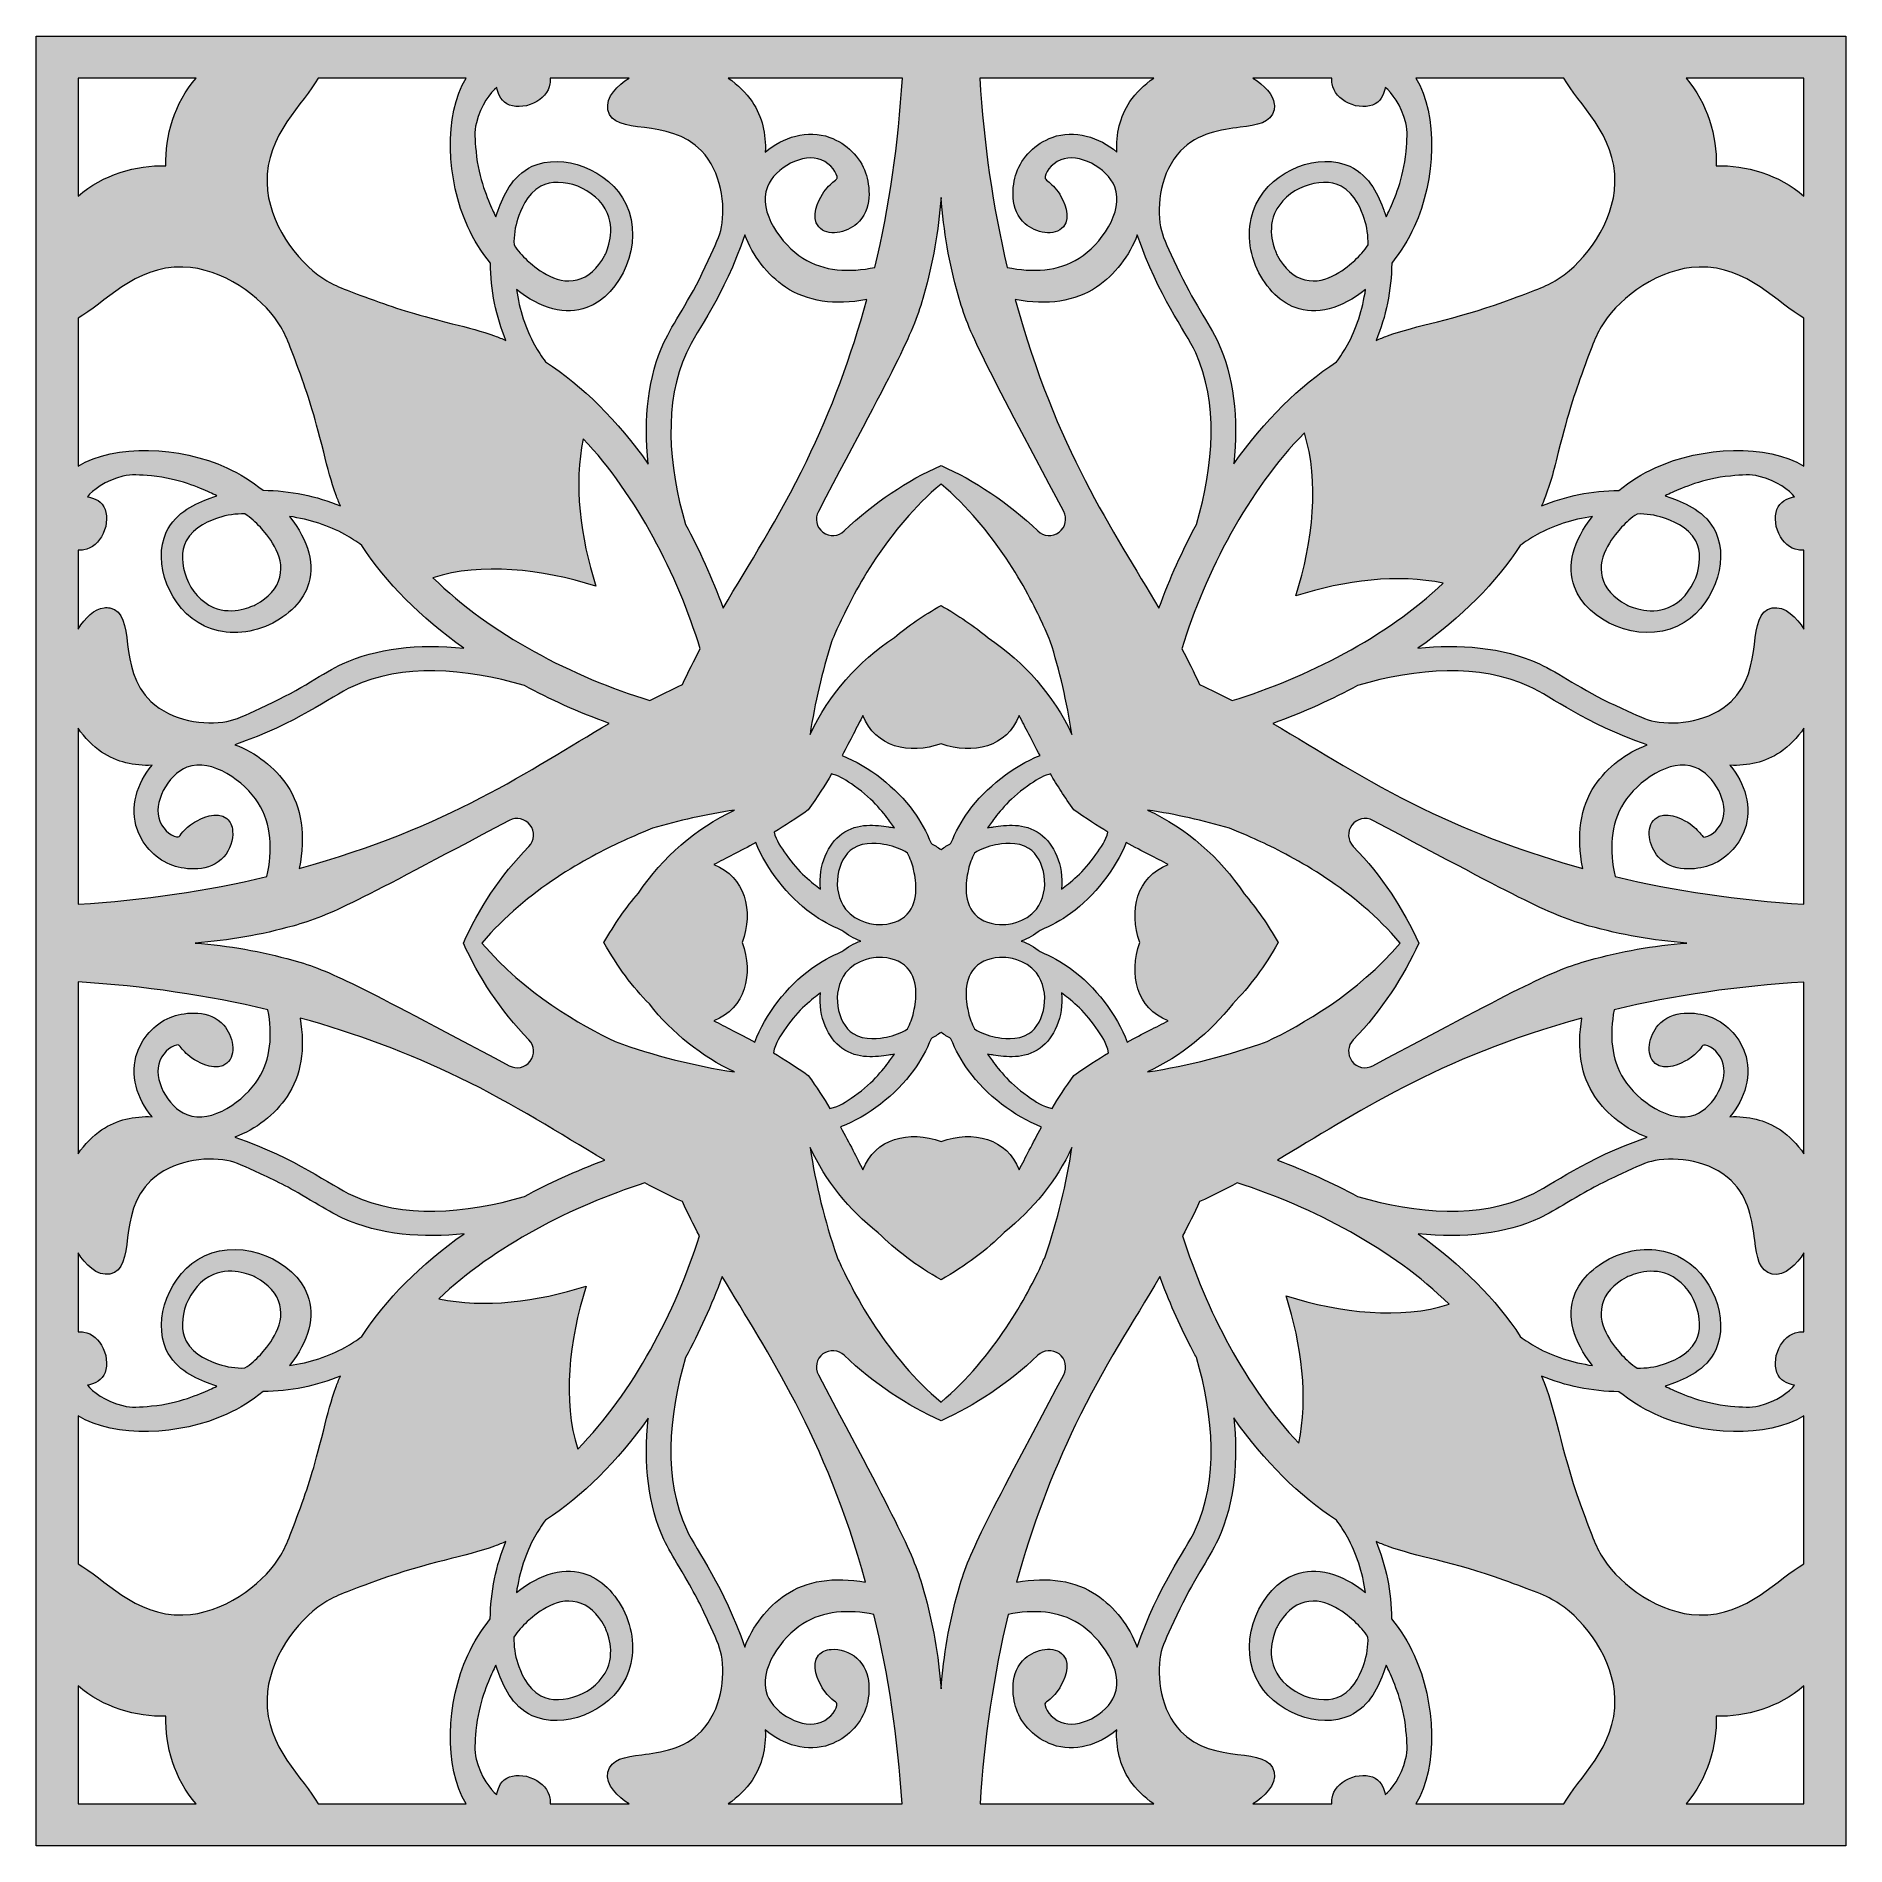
# Model space of a CAD drawing. Header units: inches. Extents: x 0 to 6, y -6 to 0.
import ezdxf

# ---------------------------------------------------------------- set-up
doc = ezdxf.new("R2010")
doc.units = ezdxf.units.IN
doc.header["$MEASUREMENT"] = 0
doc.layers.add('20-2 - Coasters Laser Cut', color=7, linetype='Continuous', lineweight=0)

msp = doc.modelspace()

# ---------------------------------------------------------------- hatches: boundary and pattern name
at = {"layer": '20-2 - Coasters Laser Cut', "true_color": 0x1d1d1b, "transparency": 33554687}
h = msp.add_hatch(color=250, dxfattribs=at)
h.dxf.hatch_style = 2
edge = h.paths.add_edge_path()
edge.add_spline(control_points=[(5.8611, -0.5299), (5.7785, -0.4585), (5.6679, -0.4268), (5.5701, -0.4299), (5.5732, -0.3321), (5.5417, -0.2215), (5.4703, -0.1389), (5.4703, -0.1389), (5.8611, -0.1389), (5.8611, -0.1389), (5.8611, -0.1389), (5.8611, -0.5299), (5.8611, -0.5299)], knot_values=[0, 0, 0, 0, 1, 1, 1, 2, 2, 2, 3, 3, 3, 4, 4, 4, 4], degree=3, periodic=0)
edge = h.paths.add_edge_path()
edge.add_spline(control_points=[(5.8611, -1.4254), (5.739, -1.3508), (5.5239, -1.3597), (5.3683, -1.4311), (5.3251, -1.4508), (5.2844, -1.476), (5.2472, -1.506), (5.1589, -1.5065), (5.0689, -1.525), (4.9914, -1.5574), (5.0171, -1.4967), (5.0261, -1.461), (5.0468, -1.3793), (5.0828, -1.2372), (5.0965, -1.1978), (5.1304, -1.104), (5.1581, -1.0276), (5.1733, -0.9856), (5.1974, -0.95), (5.2561, -0.8636), (5.3801, -0.7689), (5.5135, -0.7654), (5.6731, -0.7612), (5.7767, -0.8889), (5.8611, -0.9346), (5.8611, -0.9346), (5.8611, -1.4254), (5.8611, -1.4254)], knot_values=[0, 0, 0, 0, 1, 1, 1, 2, 2, 2, 3, 3, 3, 4, 4, 4, 5, 5, 5, 6, 6, 6, 7, 7, 7, 8, 8, 8, 9, 9, 9, 9], degree=3, periodic=0)
edge = h.paths.add_edge_path()
edge.add_spline(control_points=[(5.2567, -1.6282), (5.2718, -1.6117), (5.289, -1.5969), (5.3079, -1.5843), (5.3382, -1.5833), (5.3675, -1.5875), (5.3954, -1.5971), (5.4181, -1.6049), (5.4785, -1.6256), (5.5028, -1.6732), (5.5376, -1.7404), (5.4971, -1.8581), (5.4118, -1.8943), (5.3461, -1.9219), (5.2796, -1.8885), (5.2722, -1.8846), (5.2293, -1.8619), (5.2015, -1.8306), (5.1921, -1.7936), (5.1735, -1.7206), (5.2363, -1.6511), (5.2567, -1.6282)], knot_values=[0, 0, 0, 0, 1, 1, 1, 2, 2, 2, 3, 3, 3, 4, 4, 4, 5, 5, 5, 6, 6, 6, 7, 7, 7, 7], degree=3, periodic=0)
edge = h.paths.add_edge_path()
edge.add_spline(control_points=[(5.8611, -1.9657), (5.8373, -1.9289), (5.7988, -1.8872), (5.7558, -1.8958), (5.6647, -1.9142), (5.7353, -2.0963), (5.6196, -2.2058), (5.5507, -2.2714), (5.4406, -2.2861), (5.3675, -2.2721), (5.3374, -2.2664), (5.3085, -2.2528), (5.2561, -2.2283), (5.2561, -2.2283), (5.2354, -2.2186), (5.2354, -2.2186), (5.1218, -2.1658), (5.0492, -2.1111), (4.9843, -2.0813), (4.8617, -2.0247), (4.7162, -2.0146), (4.5815, -2.0294), (4.7257, -1.9269), (4.8407, -1.8115), (4.9206, -1.6888), (4.9378, -1.6756), (4.9563, -1.6633), (4.9763, -1.6522), (5.0292, -1.6232), (5.0936, -1.6024), (5.1604, -1.5922), (5.0956, -1.6731), (5.0736, -1.7558), (5.0999, -1.8258), (5.1425, -1.939), (5.3126, -2.0178), (5.4422, -1.9558), (5.5603, -1.8997), (5.614, -1.7431), (5.5688, -1.645), (5.5363, -1.5751), (5.4683, -1.5492), (5.4233, -1.5318), (5.4204, -1.5307), (5.4081, -1.5263), (5.4012, -1.524), (5.409, -1.5203), (5.4167, -1.5165), (5.4244, -1.5129), (5.4574, -1.4981), (5.5254, -1.4672), (5.6172, -1.4583), (5.659, -1.4544), (5.6821, -1.4522), (5.7131, -1.4594), (5.7704, -1.4726), (5.8151, -1.5075), (5.8296, -1.5271), (5.8143, -1.5306), (5.7899, -1.5364), (5.776, -1.5604), (5.7628, -1.5833), (5.7635, -1.6182), (5.7778, -1.6492), (5.7915, -1.6787), (5.8147, -1.6986), (5.8415, -1.7035), (5.8482, -1.7047), (5.8547, -1.7046), (5.8611, -1.704), (5.8611, -1.704), (5.8611, -1.9657), (5.8611, -1.9657)], knot_values=[0, 0, 0, 0, 1, 1, 1, 2, 2, 2, 3, 3, 3, 4, 4, 4, 5, 5, 5, 6, 6, 6, 7, 7, 7, 8, 8, 8, 9, 9, 9, 10, 10, 10, 11, 11, 11, 12, 12, 12, 13, 13, 13, 14, 14, 14, 15, 15, 15, 16, 16, 16, 17, 17, 17, 18, 18, 18, 19, 19, 19, 20, 20, 20, 21, 21, 21, 22, 22, 22, 23, 23, 23, 24, 24, 24, 24], degree=3, periodic=0)
edge = h.paths.add_edge_path()
edge.add_spline(control_points=[(5.8611, -2.8779), (5.6432, -2.8646), (5.4343, -2.8339), (5.2349, -2.7864), (5.2161, -2.7), (5.2186, -2.6126), (5.264, -2.5421), (5.3093, -2.4718), (5.4164, -2.3919), (5.5001, -2.4242), (5.5654, -2.4494), (5.6139, -2.544), (5.5903, -2.6029), (5.5772, -2.6351), (5.5432, -2.6581), (5.5292, -2.6553), (5.5274, -2.6549), (5.5256, -2.6531), (5.5192, -2.6454), (5.5106, -2.6349), (5.4986, -2.6204), (5.4757, -2.6065), (5.4542, -2.5936), (5.4006, -2.5665), (5.3678, -2.5944), (5.334, -2.6231), (5.3486, -2.6869), (5.3776, -2.7207), (5.4236, -2.774), (5.5054, -2.7643), (5.5465, -2.75), (5.5999, -2.7317), (5.6439, -2.6872), (5.6646, -2.6311), (5.6918, -2.5572), (5.6653, -2.4761), (5.616, -2.4174), (5.6754, -2.4196), (5.7315, -2.4083), (5.7831, -2.3736), (5.8119, -2.3542), (5.839, -2.3268), (5.8611, -2.2944), (5.8611, -2.2944), (5.8611, -2.8779), (5.8611, -2.8779)], knot_values=[0, 0, 0, 0, 1, 1, 1, 2, 2, 2, 3, 3, 3, 4, 4, 4, 5, 5, 5, 6, 6, 6, 7, 7, 7, 8, 8, 8, 9, 9, 9, 10, 10, 10, 11, 11, 11, 12, 12, 12, 13, 13, 13, 14, 14, 14, 15, 15, 15, 15], degree=3, periodic=0)
edge = h.paths.add_edge_path()
edge.add_spline(control_points=[(5.8611, -3.7057), (5.839, -3.6733), (5.8119, -3.646), (5.7831, -3.6265), (5.7315, -3.5918), (5.6754, -3.5804), (5.616, -3.5826), (5.6653, -3.524), (5.6918, -3.4429), (5.6646, -3.3689), (5.6439, -3.3129), (5.5999, -3.2685), (5.5465, -3.25), (5.5054, -3.2358), (5.4236, -3.226), (5.3776, -3.2793), (5.3486, -3.3131), (5.3342, -3.3771), (5.3678, -3.4057), (5.4006, -3.4335), (5.4542, -3.4064), (5.4757, -3.3935), (5.5117, -3.3718), (5.5225, -3.3464), (5.5292, -3.3449), (5.5432, -3.3421), (5.5772, -3.3649), (5.5903, -3.3972), (5.614, -3.4565), (5.565, -3.5508), (5.5001, -3.576), (5.4164, -3.6082), (5.3093, -3.5283), (5.264, -3.4581), (5.2211, -3.3914), (5.2164, -3.3099), (5.2318, -3.2282), (5.4322, -3.1803), (5.6421, -3.1493), (5.8611, -3.136), (5.8611, -3.136), (5.8611, -3.7057), (5.8611, -3.7057)], knot_values=[0, 0, 0, 0, 1, 1, 1, 2, 2, 2, 3, 3, 3, 4, 4, 4, 5, 5, 5, 6, 6, 6, 7, 7, 7, 8, 8, 8, 9, 9, 9, 10, 10, 10, 11, 11, 11, 12, 12, 12, 13, 13, 13, 14, 14, 14, 14], degree=3, periodic=0)
edge = h.paths.add_edge_path()
edge.add_spline(control_points=[(5.8611, -4.2961), (5.8547, -4.2956), (5.8482, -4.2954), (5.8415, -4.2967), (5.8147, -4.3015), (5.7915, -4.3214), (5.7778, -4.3511), (5.7635, -4.3819), (5.7628, -4.4169), (5.776, -4.4399), (5.7899, -4.4637), (5.8143, -4.4696), (5.8296, -4.4732), (5.8151, -4.4926), (5.7704, -4.5275), (5.7131, -4.5407), (5.6821, -4.5479), (5.659, -4.5457), (5.6172, -4.5418), (5.5254, -4.5331), (5.4574, -4.5021), (5.4244, -4.4872), (5.4167, -4.4836), (5.409, -4.4799), (5.4012, -4.4761), (5.4106, -4.4732), (5.419, -4.47), (5.4233, -4.4683), (5.4683, -4.451), (5.5363, -4.425), (5.5688, -4.3551), (5.6146, -4.256), (5.5592, -4.1), (5.4422, -4.0444), (5.3824, -4.0158), (5.3087, -4.0153), (5.24, -4.0431), (5.1731, -4.07), (5.1207, -4.119), (5.0999, -4.1743), (5.0736, -4.2443), (5.0956, -4.3271), (5.1604, -4.4079), (5.0936, -4.3978), (5.0292, -4.3769), (4.9763, -4.3479), (4.9564, -4.3369), (4.9379, -4.3247), (4.9208, -4.3115), (4.8408, -4.1888), (4.726, -4.0732), (4.5817, -3.9707), (4.7346, -3.9874), (4.8728, -3.9701), (4.9843, -3.9187), (5.0129, -3.9056), (5.0418, -3.8883), (5.0754, -3.8683), (5.1654, -3.8147), (5.1908, -3.8025), (5.2561, -3.7718), (5.3085, -3.7472), (5.3374, -3.7337), (5.3675, -3.7281), (5.4406, -3.714), (5.5507, -3.7287), (5.6196, -3.7942), (5.6797, -3.8513), (5.6899, -3.9294), (5.6982, -3.9922), (5.7054, -4.0476), (5.7117, -4.0953), (5.7558, -4.1043), (5.7988, -4.1129), (5.8373, -4.0713), (5.8611, -4.0344), (5.8611, -4.0344), (5.8611, -4.2961), (5.8611, -4.2961)], knot_values=[0, 0, 0, 0, 1, 1, 1, 2, 2, 2, 3, 3, 3, 4, 4, 4, 5, 5, 5, 6, 6, 6, 7, 7, 7, 8, 8, 8, 9, 9, 9, 10, 10, 10, 11, 11, 11, 12, 12, 12, 13, 13, 13, 14, 14, 14, 15, 15, 15, 16, 16, 16, 17, 17, 17, 18, 18, 18, 19, 19, 19, 20, 20, 20, 21, 21, 21, 22, 22, 22, 23, 23, 23, 24, 24, 24, 25, 25, 25, 26, 26, 26, 26], degree=3, periodic=0)
edge = h.paths.add_edge_path()
edge.add_spline(control_points=[(5.1921, -4.2067), (5.2015, -4.1697), (5.2293, -4.1382), (5.2722, -4.1156), (5.2796, -4.1117), (5.3461, -4.0783), (5.4118, -4.106), (5.4962, -4.1415), (5.5379, -4.259), (5.5028, -4.3269), (5.4785, -4.3746), (5.4181, -4.3954), (5.3954, -4.4031), (5.3675, -4.4126), (5.3382, -4.4169), (5.3079, -4.4158), (5.289, -4.4032), (5.2718, -4.3886), (5.2567, -4.3719), (5.2363, -4.349), (5.1735, -4.2796), (5.1921, -4.2067)], knot_values=[0, 0, 0, 0, 1, 1, 1, 2, 2, 2, 3, 3, 3, 4, 4, 4, 5, 5, 5, 6, 6, 6, 7, 7, 7, 7], degree=3, periodic=0)
edge = h.paths.add_edge_path()
edge.add_spline(control_points=[(5.8611, -5.0654), (5.7768, -5.1111), (5.673, -5.2388), (5.5135, -5.2346), (5.3801, -5.2311), (5.2561, -5.1364), (5.1974, -5.05), (5.1733, -5.0144), (5.1581, -4.9724), (5.1304, -4.896), (5.1304, -4.896), (5.1194, -4.8657), (5.1194, -4.8657), (5.052, -4.681), (5.0402, -4.5542), (4.9914, -4.4428), (5.0689, -4.4751), (5.1589, -4.4936), (5.2472, -4.4943), (5.2844, -4.5242), (5.3251, -4.5493), (5.3683, -4.569), (5.5239, -4.6404), (5.739, -4.6493), (5.8611, -4.5747), (5.8611, -4.5747), (5.8611, -5.0654), (5.8611, -5.0654)], knot_values=[0, 0, 0, 0, 1, 1, 1, 2, 2, 2, 3, 3, 3, 4, 4, 4, 5, 5, 5, 6, 6, 6, 7, 7, 7, 8, 8, 8, 9, 9, 9, 9], degree=3, periodic=0)
edge = h.paths.add_edge_path()
edge.add_spline(control_points=[(5.8611, -5.8611), (5.8611, -5.8611), (5.4703, -5.8611), (5.4703, -5.8611), (5.5417, -5.7785), (5.5732, -5.6679), (5.5701, -5.5701), (5.6679, -5.5732), (5.7785, -5.5415), (5.8611, -5.4701), (5.8611, -5.4701), (5.8611, -5.8611), (5.8611, -5.8611)], knot_values=[0, 0, 0, 0, 1, 1, 1, 2, 2, 2, 3, 3, 3, 4, 4, 4, 4], degree=3, periodic=0)
edge = h.paths.add_edge_path()
edge.add_spline(control_points=[(5.0654, -5.8611), (5.0654, -5.8611), (4.5746, -5.8611), (4.5746, -5.8611), (4.6492, -5.739), (4.6403, -5.5239), (4.5689, -5.3683), (4.5492, -5.3251), (4.524, -5.2844), (4.494, -5.2472), (4.4935, -5.1589), (4.475, -5.0689), (4.4426, -4.9914), (4.4551, -4.9967), (4.4676, -5.0018), (4.4801, -5.0064), (4.5756, -5.0415), (4.6987, -5.0586), (4.8658, -5.1193), (4.9554, -5.1519), (5.0096, -5.17), (5.05, -5.1974), (5.1364, -5.2561), (5.2311, -5.38), (5.2346, -5.5135), (5.2388, -5.6731), (5.1111, -5.7767), (5.0654, -5.8611)], knot_values=[0, 0, 0, 0, 1, 1, 1, 2, 2, 2, 3, 3, 3, 4, 4, 4, 5, 5, 5, 6, 6, 6, 7, 7, 7, 8, 8, 8, 9, 9, 9, 9], degree=3, periodic=0)
edge = h.paths.add_edge_path()
edge.add_spline(control_points=[(4.4157, -5.3079), (4.4167, -5.3382), (4.4125, -5.3675), (4.4029, -5.3954), (4.3951, -5.4181), (4.3744, -5.4785), (4.3268, -5.5028), (4.2594, -5.5376), (4.1418, -5.4969), (4.1057, -5.4118), (4.0781, -5.3461), (4.1115, -5.2796), (4.1154, -5.2722), (4.1381, -5.2293), (4.1694, -5.2015), (4.2064, -5.1921), (4.2794, -5.1735), (4.3489, -5.2363), (4.3718, -5.2567), (4.3883, -5.2718), (4.4031, -5.289), (4.4157, -5.3079)], knot_values=[0, 0, 0, 0, 1, 1, 1, 2, 2, 2, 3, 3, 3, 4, 4, 4, 5, 5, 5, 6, 6, 6, 7, 7, 7, 7], degree=3, periodic=0)
edge = h.paths.add_edge_path()
edge.add_spline(control_points=[(4.5406, -5.7131), (4.5274, -5.7704), (4.4925, -5.8151), (4.4729, -5.8296), (4.4694, -5.8143), (4.4636, -5.7899), (4.4396, -5.776), (4.4167, -5.7628), (4.3818, -5.7635), (4.3508, -5.7778), (4.3212, -5.7915), (4.3014, -5.8147), (4.2965, -5.8415), (4.2953, -5.8482), (4.2954, -5.8547), (4.296, -5.8611), (4.296, -5.8611), (4.0343, -5.8611), (4.0343, -5.8611), (4.071, -5.8374), (4.1129, -5.7989), (4.1043, -5.7558), (4.0857, -5.6646), (3.904, -5.7353), (3.7942, -5.6196), (3.7287, -5.5507), (3.714, -5.4406), (3.7279, -5.3674), (3.7337, -5.3374), (3.7472, -5.3085), (3.7717, -5.2561), (3.7717, -5.2561), (3.7814, -5.2354), (3.7814, -5.2354), (3.8347, -5.1207), (3.8881, -5.0507), (3.9187, -4.9843), (3.9757, -4.8607), (3.9853, -4.715), (3.9706, -4.5815), (4.0731, -4.7257), (4.1886, -4.8406), (4.3112, -4.9206), (4.3244, -4.9378), (4.3368, -4.9563), (4.3478, -4.9763), (4.3768, -5.0292), (4.3976, -5.0936), (4.4078, -5.1604), (4.3269, -5.0956), (4.2442, -5.0736), (4.1742, -5.0999), (4.0608, -5.1426), (3.9824, -5.3129), (4.0442, -5.4422), (4.1003, -5.5603), (4.2569, -5.614), (4.355, -5.5688), (4.4249, -5.5363), (4.4508, -5.4683), (4.4682, -5.4233), (4.4693, -5.4204), (4.4738, -5.4081), (4.476, -5.4012), (4.4797, -5.409), (4.4835, -5.4167), (4.4871, -5.4244), (4.5019, -5.4574), (4.5328, -5.5254), (4.5417, -5.6172), (4.5456, -5.659), (4.5478, -5.6821), (4.5406, -5.7131)], knot_values=[0, 0, 0, 0, 1, 1, 1, 2, 2, 2, 3, 3, 3, 4, 4, 4, 5, 5, 5, 6, 6, 6, 7, 7, 7, 8, 8, 8, 9, 9, 9, 10, 10, 10, 11, 11, 11, 12, 12, 12, 13, 13, 13, 14, 14, 14, 15, 15, 15, 16, 16, 16, 17, 17, 17, 18, 18, 18, 19, 19, 19, 20, 20, 20, 21, 21, 21, 22, 22, 22, 23, 23, 23, 24, 24, 24, 24], degree=3, periodic=0)
edge = h.paths.add_edge_path()
edge.add_spline(control_points=[(3.1296, -5.8611), (3.1433, -5.6425), (3.1747, -5.4329), (3.2228, -5.2329), (3.3062, -5.2162), (3.3899, -5.2201), (3.4579, -5.264), (3.5282, -5.3092), (3.6082, -5.4164), (3.5758, -5.5001), (3.5504, -5.566), (3.4554, -5.6136), (3.3971, -5.5903), (3.3649, -5.5772), (3.3419, -5.5432), (3.3447, -5.5292), (3.3461, -5.5226), (3.3718, -5.5119), (3.3935, -5.4757), (3.4064, -5.4542), (3.4335, -5.4006), (3.4056, -5.3678), (3.3769, -5.334), (3.3131, -5.3486), (3.2793, -5.3776), (3.226, -5.4236), (3.2357, -5.5054), (3.25, -5.5465), (3.2683, -5.5997), (3.3128, -5.6439), (3.3689, -5.6646), (3.4428, -5.6918), (3.5239, -5.6653), (3.5826, -5.616), (3.5804, -5.6754), (3.5918, -5.7315), (3.6264, -5.7831), (3.6458, -5.8119), (3.6732, -5.839), (3.7056, -5.8611), (3.7056, -5.8611), (3.1296, -5.8611), (3.1296, -5.8611)], knot_values=[0, 0, 0, 0, 1, 1, 1, 2, 2, 2, 3, 3, 3, 4, 4, 4, 5, 5, 5, 6, 6, 6, 7, 7, 7, 8, 8, 8, 9, 9, 9, 10, 10, 10, 11, 11, 11, 12, 12, 12, 13, 13, 13, 14, 14, 14, 14], degree=3, periodic=0)
edge = h.paths.add_edge_path()
edge.add_spline(control_points=[(3.0001, -5.4796), (2.9915, -5.3681), (2.9726, -5.2603), (2.9435, -5.1565), (2.9074, -5.0271), (2.8637, -4.9478), (2.5933, -4.4385), (2.5807, -4.4147), (2.5872, -4.3854), (2.6087, -4.3693), (2.6301, -4.3532), (2.6601, -4.355), (2.6794, -4.3736), (2.7779, -4.4689), (2.889, -4.5407), (3.0001, -4.5906), (3.1111, -4.5407), (3.2222, -4.4689), (3.3207, -4.3736), (3.34, -4.355), (3.37, -4.3532), (3.3914, -4.3693), (3.4131, -4.3854), (3.4194, -4.4147), (3.4068, -4.4385), (3.1356, -4.9493), (3.0926, -5.028), (3.0567, -5.1565), (3.0275, -5.2603), (3.0086, -5.3681), (3.0001, -5.4796)], knot_values=[0, 0, 0, 0, 1, 1, 1, 2, 2, 2, 3, 3, 3, 4, 4, 4, 5, 5, 5, 6, 6, 6, 7, 7, 7, 8, 8, 8, 9, 9, 9, 10, 10, 10, 10], degree=3, periodic=0)
edge = h.paths.add_edge_path()
edge.add_spline(control_points=[(2.2943, -5.8611), (2.3268, -5.839), (2.354, -5.8119), (2.3735, -5.7831), (2.4082, -5.7315), (2.4196, -5.6754), (2.4174, -5.616), (2.476, -5.6653), (2.5572, -5.6918), (2.6311, -5.6646), (2.6871, -5.6439), (2.7315, -5.5997), (2.75, -5.5465), (2.7642, -5.5054), (2.774, -5.4236), (2.7207, -5.3776), (2.6979, -5.3581), (2.6637, -5.3464), (2.6357, -5.3486), (2.6181, -5.35), (2.6038, -5.3567), (2.5943, -5.3678), (2.5665, -5.4006), (2.5936, -5.4542), (2.6065, -5.4757), (2.6282, -5.5118), (2.6537, -5.5225), (2.6551, -5.5292), (2.6579, -5.5432), (2.6351, -5.5772), (2.6028, -5.5903), (2.5436, -5.6139), (2.449, -5.5649), (2.424, -5.5001), (2.3918, -5.4164), (2.4717, -5.3092), (2.5419, -5.264), (2.6101, -5.2201), (2.694, -5.2162), (2.7775, -5.2329), (2.8257, -5.4329), (2.8569, -5.6425), (2.8707, -5.8611), (2.8707, -5.8611), (2.2943, -5.8611), (2.2943, -5.8611)], knot_values=[0, 0, 0, 0, 1, 1, 1, 2, 2, 2, 3, 3, 3, 4, 4, 4, 5, 5, 5, 6, 6, 6, 7, 7, 7, 8, 8, 8, 9, 9, 9, 10, 10, 10, 11, 11, 11, 12, 12, 12, 13, 13, 13, 14, 14, 14, 15, 15, 15, 15], degree=3, periodic=0)
edge = h.paths.add_edge_path()
edge.add_spline(control_points=[(1.5842, -5.3079), (1.5968, -5.289), (1.6114, -5.2718), (1.6281, -5.2567), (1.651, -5.2363), (1.7204, -5.1735), (1.7933, -5.1921), (1.8303, -5.2015), (1.8618, -5.2293), (1.8844, -5.2722), (1.8883, -5.2796), (1.9217, -5.3461), (1.894, -5.4118), (1.8585, -5.4962), (1.741, -5.5379), (1.6731, -5.5028), (1.6254, -5.4785), (1.6046, -5.4181), (1.5969, -5.3954), (1.5874, -5.3675), (1.5831, -5.3382), (1.5842, -5.3079)], knot_values=[0, 0, 0, 0, 1, 1, 1, 2, 2, 2, 3, 3, 3, 4, 4, 4, 5, 5, 5, 6, 6, 6, 7, 7, 7, 7], degree=3, periodic=0)
edge = h.paths.add_edge_path()
edge.add_spline(control_points=[(2.2058, -5.6196), (2.1488, -5.6796), (2.0706, -5.6899), (2.0078, -5.6981), (1.9525, -5.7054), (1.9047, -5.7117), (1.8957, -5.7558), (1.8871, -5.7989), (1.929, -5.8374), (1.9657, -5.8611), (1.9657, -5.8611), (1.7039, -5.8611), (1.7039, -5.8611), (1.7044, -5.8547), (1.7046, -5.8482), (1.7033, -5.8415), (1.6985, -5.8147), (1.6786, -5.7915), (1.6489, -5.7778), (1.6181, -5.7635), (1.5831, -5.7628), (1.5601, -5.776), (1.5362, -5.7899), (1.5304, -5.8143), (1.5268, -5.8296), (1.5074, -5.8151), (1.4725, -5.7704), (1.4593, -5.7131), (1.4521, -5.6821), (1.4543, -5.659), (1.4582, -5.6172), (1.4669, -5.5254), (1.4979, -5.4574), (1.5128, -5.4244), (1.5164, -5.4167), (1.5201, -5.409), (1.5239, -5.4012), (1.5268, -5.4106), (1.53, -5.419), (1.5317, -5.4233), (1.549, -5.4683), (1.575, -5.5363), (1.6449, -5.5688), (1.744, -5.6146), (1.9, -5.5592), (1.9556, -5.4422), (1.9842, -5.3824), (1.9847, -5.3087), (1.9569, -5.24), (1.93, -5.1731), (1.881, -5.1207), (1.8257, -5.0999), (1.7557, -5.0736), (1.6729, -5.0956), (1.5921, -5.1604), (1.6022, -5.0936), (1.6231, -5.0292), (1.6521, -4.9763), (1.6631, -4.9563), (1.6754, -4.9379), (1.6885, -4.9207), (1.8112, -4.8408), (1.9268, -4.726), (2.0293, -4.5817), (2.0128, -4.7346), (2.0299, -4.8728), (2.0813, -4.9843), (2.0944, -5.0129), (2.1117, -5.0418), (2.1317, -5.0754), (2.1858, -5.1662), (2.2007, -5.1967), (2.2282, -5.2561), (2.2528, -5.3085), (2.2662, -5.3374), (2.2719, -5.3674), (2.286, -5.4406), (2.2712, -5.5507), (2.2058, -5.6196)], knot_values=[0, 0, 0, 0, 1, 1, 1, 2, 2, 2, 3, 3, 3, 4, 4, 4, 5, 5, 5, 6, 6, 6, 7, 7, 7, 8, 8, 8, 9, 9, 9, 10, 10, 10, 11, 11, 11, 12, 12, 12, 13, 13, 13, 14, 14, 14, 15, 15, 15, 16, 16, 16, 17, 17, 17, 18, 18, 18, 19, 19, 19, 20, 20, 20, 21, 21, 21, 22, 22, 22, 23, 23, 23, 24, 24, 24, 25, 25, 25, 26, 26, 26, 26], degree=3, periodic=0)
edge = h.paths.add_edge_path()
edge.add_spline(control_points=[(1.4253, -5.8611), (1.4253, -5.8611), (0.9346, -5.8611), (0.9346, -5.8611), (0.8889, -5.7768), (0.7612, -5.673), (0.7654, -5.5135), (0.7689, -5.38), (0.8636, -5.2561), (0.9501, -5.1974), (0.9856, -5.1733), (1.0276, -5.1581), (1.104, -5.1303), (1.104, -5.1303), (1.1343, -5.1193), (1.1343, -5.1193), (1.2978, -5.0599), (1.4249, -5.0412), (1.5199, -5.0064), (1.5324, -5.0018), (1.5449, -4.9967), (1.5572, -4.9914), (1.5249, -5.0689), (1.5064, -5.1589), (1.5057, -5.2472), (1.4758, -5.2844), (1.4507, -5.3251), (1.431, -5.3683), (1.3596, -5.5239), (1.3507, -5.739), (1.4253, -5.8611)], knot_values=[0, 0, 0, 0, 1, 1, 1, 2, 2, 2, 3, 3, 3, 4, 4, 4, 5, 5, 5, 6, 6, 6, 7, 7, 7, 8, 8, 8, 9, 9, 9, 10, 10, 10, 10], degree=3, periodic=0)
edge = h.paths.add_edge_path()
edge.add_spline(control_points=[(0.4865, -5.2346), (0.3269, -5.2388), (0.2233, -5.1112), (0.1389, -5.0654), (0.1389, -5.0654), (0.1389, -4.5746), (0.1389, -4.5746), (0.261, -4.6492), (0.4761, -4.6403), (0.6317, -4.5689), (0.6749, -4.5492), (0.7156, -4.524), (0.7528, -4.494), (0.8412, -4.4935), (0.9311, -4.475), (1.0086, -4.4426), (1.0033, -4.4551), (0.9982, -4.4676), (0.9936, -4.4801), (0.9783, -4.5217), (0.9667, -4.5675), (0.9532, -4.6207), (0.9175, -4.7617), (0.9035, -4.8028), (0.8697, -4.896), (0.8419, -4.9724), (0.8268, -5.0144), (0.8026, -5.05), (0.7439, -5.1364), (0.62, -5.2311), (0.4865, -5.2346)], knot_values=[0, 0, 0, 0, 1, 1, 1, 2, 2, 2, 3, 3, 3, 4, 4, 4, 5, 5, 5, 6, 6, 6, 7, 7, 7, 8, 8, 8, 9, 9, 9, 10, 10, 10, 10], degree=3, periodic=0)
edge = h.paths.add_edge_path()
edge.add_spline(control_points=[(0.1389, -5.8611), (0.1389, -5.8611), (0.1389, -5.47), (0.1389, -5.47), (0.2214, -5.5415), (0.3322, -5.5732), (0.43, -5.5701), (0.4269, -5.6679), (0.4585, -5.7785), (0.5299, -5.8611), (0.5299, -5.8611), (0.1389, -5.8611), (0.1389, -5.8611)], knot_values=[0, 0, 0, 0, 1, 1, 1, 2, 2, 2, 3, 3, 3, 4, 4, 4, 4], degree=3, periodic=0)
edge = h.paths.add_edge_path()
edge.add_spline(control_points=[(0.7433, -4.3718), (0.7282, -4.3883), (0.711, -4.4031), (0.6921, -4.4157), (0.6618, -4.4167), (0.6325, -4.4125), (0.6046, -4.4029), (0.5819, -4.3951), (0.5215, -4.3744), (0.4972, -4.3268), (0.4624, -4.2594), (0.5031, -4.1418), (0.5882, -4.1057), (0.6539, -4.0781), (0.7204, -4.1115), (0.7278, -4.1154), (0.7707, -4.1381), (0.7985, -4.1694), (0.8079, -4.2064), (0.8265, -4.2794), (0.7637, -4.3489), (0.7433, -4.3718)], knot_values=[0, 0, 0, 0, 1, 1, 1, 2, 2, 2, 3, 3, 3, 4, 4, 4, 5, 5, 5, 6, 6, 6, 7, 7, 7, 7], degree=3, periodic=0)
edge = h.paths.add_edge_path()
edge.add_spline(control_points=[(0.1389, -4.0343), (0.1628, -4.0711), (0.2012, -4.1128), (0.2442, -4.1042), (0.3356, -4.0858), (0.2647, -3.904), (0.3804, -3.7942), (0.4494, -3.7286), (0.5594, -3.7139), (0.6326, -3.7279), (0.6626, -3.7336), (0.6915, -3.7472), (0.7439, -3.7717), (0.8075, -3.8014), (0.8363, -3.8156), (0.9247, -3.8683), (0.9582, -3.8882), (0.9871, -3.9056), (1.0157, -3.9187), (1.1393, -3.9757), (1.285, -3.9853), (1.4185, -3.9706), (1.2743, -4.0731), (1.1594, -4.1885), (1.0794, -4.3112), (1.0622, -4.3244), (1.0437, -4.3367), (1.0237, -4.3478), (0.9708, -4.3768), (0.9064, -4.3976), (0.8396, -4.4078), (0.9044, -4.3269), (0.9264, -4.2442), (0.9001, -4.1742), (0.8574, -4.0608), (0.6871, -3.9824), (0.5578, -4.0442), (0.4397, -4.1003), (0.386, -4.2569), (0.4313, -4.355), (0.4638, -4.4249), (0.5317, -4.4508), (0.5767, -4.4682), (0.5794, -4.4693), (0.5918, -4.4738), (0.5987, -4.476), (0.591, -4.4797), (0.5833, -4.4835), (0.5756, -4.4871), (0.5426, -4.5019), (0.4746, -4.5328), (0.3828, -4.5417), (0.341, -4.5456), (0.3179, -4.5478), (0.2869, -4.5406), (0.2296, -4.5274), (0.1849, -4.4925), (0.1704, -4.4729), (0.1857, -4.4694), (0.2101, -4.4636), (0.224, -4.4396), (0.2372, -4.4167), (0.2365, -4.3818), (0.2222, -4.3508), (0.2085, -4.3212), (0.1853, -4.3014), (0.1585, -4.2965), (0.1518, -4.2953), (0.1453, -4.2954), (0.1389, -4.296), (0.1389, -4.296), (0.1389, -4.0343), (0.1389, -4.0343)], knot_values=[0, 0, 0, 0, 1, 1, 1, 2, 2, 2, 3, 3, 3, 4, 4, 4, 5, 5, 5, 6, 6, 6, 7, 7, 7, 8, 8, 8, 9, 9, 9, 10, 10, 10, 11, 11, 11, 12, 12, 12, 13, 13, 13, 14, 14, 14, 15, 15, 15, 16, 16, 16, 17, 17, 17, 18, 18, 18, 19, 19, 19, 20, 20, 20, 21, 21, 21, 22, 22, 22, 23, 23, 23, 24, 24, 24, 24], degree=3, periodic=0)
edge = h.paths.add_edge_path()
edge.add_spline(control_points=[(0.1389, -3.1358), (0.3579, -3.1493), (0.5679, -3.1803), (0.7683, -3.2282), (0.7836, -3.3097), (0.7789, -3.3912), (0.736, -3.4579), (0.6908, -3.5282), (0.5836, -3.6081), (0.4999, -3.5758), (0.4342, -3.5503), (0.3863, -3.4554), (0.4099, -3.3971), (0.4228, -3.3649), (0.4569, -3.3419), (0.471, -3.3447), (0.4728, -3.3451), (0.4744, -3.3469), (0.4808, -3.3546), (0.4894, -3.3651), (0.5014, -3.3796), (0.5244, -3.3935), (0.5458, -3.4064), (0.5994, -3.4335), (0.6324, -3.4056), (0.6657, -3.3772), (0.6517, -3.3133), (0.6224, -3.2793), (0.5765, -3.226), (0.4947, -3.2357), (0.4536, -3.25), (0.4003, -3.2683), (0.3561, -3.3128), (0.3354, -3.3689), (0.3082, -3.4428), (0.3349, -3.5239), (0.384, -3.5826), (0.3246, -3.5804), (0.2685, -3.5917), (0.2169, -3.6264), (0.1881, -3.6458), (0.161, -3.6732), (0.1389, -3.7056), (0.1389, -3.7056), (0.1389, -3.1358), (0.1389, -3.1358)], knot_values=[0, 0, 0, 0, 1, 1, 1, 2, 2, 2, 3, 3, 3, 4, 4, 4, 5, 5, 5, 6, 6, 6, 7, 7, 7, 8, 8, 8, 9, 9, 9, 10, 10, 10, 11, 11, 11, 12, 12, 12, 13, 13, 13, 14, 14, 14, 15, 15, 15, 15], degree=3, periodic=0)
edge = h.paths.add_edge_path()
edge.add_spline(control_points=[(0.1389, -2.2943), (0.161, -2.3267), (0.1881, -2.354), (0.2169, -2.3735), (0.2685, -2.4082), (0.3246, -2.4196), (0.384, -2.4174), (0.3349, -2.476), (0.3082, -2.5571), (0.3354, -2.6311), (0.3561, -2.6871), (0.4003, -2.7315), (0.4536, -2.75), (0.4947, -2.7642), (0.5765, -2.774), (0.6224, -2.7207), (0.6419, -2.6979), (0.6536, -2.6637), (0.6514, -2.6356), (0.65, -2.6181), (0.6435, -2.6038), (0.6324, -2.5943), (0.5994, -2.5665), (0.5458, -2.5936), (0.5244, -2.6065), (0.4883, -2.6281), (0.4774, -2.6536), (0.471, -2.6551), (0.4569, -2.6579), (0.4228, -2.6351), (0.4099, -2.6028), (0.3861, -2.5442), (0.4346, -2.4493), (0.4999, -2.424), (0.5836, -2.3918), (0.6908, -2.4717), (0.736, -2.5419), (0.7815, -2.6126), (0.784, -2.7), (0.7651, -2.7864), (0.5657, -2.8339), (0.3568, -2.8646), (0.1389, -2.8779), (0.1389, -2.8779), (0.1389, -2.2943), (0.1389, -2.2943)], knot_values=[0, 0, 0, 0, 1, 1, 1, 2, 2, 2, 3, 3, 3, 4, 4, 4, 5, 5, 5, 6, 6, 6, 7, 7, 7, 8, 8, 8, 9, 9, 9, 10, 10, 10, 11, 11, 11, 12, 12, 12, 13, 13, 13, 14, 14, 14, 15, 15, 15, 15], degree=3, periodic=0)
edge = h.paths.add_edge_path()
edge.add_spline(control_points=[(0.1389, -1.7039), (0.1453, -1.7044), (0.1518, -1.7046), (0.1585, -1.7033), (0.1853, -1.6985), (0.2085, -1.6786), (0.2222, -1.6489), (0.2365, -1.6181), (0.2372, -1.5831), (0.224, -1.5601), (0.2101, -1.5362), (0.1857, -1.5304), (0.1704, -1.5268), (0.1849, -1.5074), (0.2296, -1.4725), (0.2869, -1.4593), (0.3179, -1.4521), (0.341, -1.4543), (0.3828, -1.4582), (0.4746, -1.4669), (0.5426, -1.4979), (0.5756, -1.5128), (0.5833, -1.5164), (0.591, -1.5201), (0.5987, -1.5239), (0.5894, -1.5268), (0.5811, -1.5299), (0.5767, -1.5317), (0.5317, -1.549), (0.4638, -1.575), (0.4313, -1.6449), (0.3854, -1.744), (0.4408, -1.9), (0.5578, -1.9556), (0.6176, -1.9842), (0.6913, -1.9847), (0.76, -1.9569), (0.8269, -1.93), (0.8793, -1.881), (0.9001, -1.8257), (0.9264, -1.7557), (0.9044, -1.6729), (0.8396, -1.5921), (0.9064, -1.6022), (0.9708, -1.6231), (1.0237, -1.6521), (1.0437, -1.6631), (1.0621, -1.6753), (1.0793, -1.6885), (1.1592, -1.8112), (1.2742, -1.9268), (1.4183, -2.0293), (1.2656, -2.0126), (1.1274, -2.0299), (1.0157, -2.0813), (0.9524, -2.1104), (0.8782, -2.1656), (0.7647, -2.2185), (0.7647, -2.2185), (0.7439, -2.2282), (0.7439, -2.2282), (0.6915, -2.2528), (0.6626, -2.2662), (0.6326, -2.2719), (0.5594, -2.286), (0.4494, -2.2712), (0.3804, -2.2058), (0.2646, -2.0956), (0.3357, -1.9143), (0.2442, -1.8957), (0.2379, -1.8944), (0.2317, -1.8942), (0.2254, -1.895), (0.1937, -1.8989), (0.1633, -1.9279), (0.1389, -1.9657), (0.1389, -1.9657), (0.1389, -1.7039), (0.1389, -1.7039)], knot_values=[0, 0, 0, 0, 1, 1, 1, 2, 2, 2, 3, 3, 3, 4, 4, 4, 5, 5, 5, 6, 6, 6, 7, 7, 7, 8, 8, 8, 9, 9, 9, 10, 10, 10, 11, 11, 11, 12, 12, 12, 13, 13, 13, 14, 14, 14, 15, 15, 15, 16, 16, 16, 17, 17, 17, 18, 18, 18, 19, 19, 19, 20, 20, 20, 21, 21, 21, 22, 22, 22, 23, 23, 23, 24, 24, 24, 25, 25, 25, 26, 26, 26, 26], degree=3, periodic=0)
edge = h.paths.add_edge_path()
edge.add_spline(control_points=[(0.8079, -1.7933), (0.7985, -1.8303), (0.7707, -1.8618), (0.7278, -1.8844), (0.7204, -1.8883), (0.6539, -1.9217), (0.5882, -1.894), (0.5038, -1.8585), (0.4621, -1.741), (0.4972, -1.6731), (0.5215, -1.6254), (0.5819, -1.6046), (0.6046, -1.5969), (0.6325, -1.5874), (0.6618, -1.5831), (0.6921, -1.5842), (0.711, -1.5968), (0.7282, -1.6114), (0.7433, -1.6281), (0.7637, -1.651), (0.8265, -1.7204), (0.8079, -1.7933)], knot_values=[0, 0, 0, 0, 1, 1, 1, 2, 2, 2, 3, 3, 3, 4, 4, 4, 5, 5, 5, 6, 6, 6, 7, 7, 7, 7], degree=3, periodic=0)
edge = h.paths.add_edge_path()
edge.add_spline(control_points=[(0.1389, -0.9346), (0.2232, -0.8889), (0.3269, -0.7612), (0.4865, -0.7654), (0.62, -0.7689), (0.7439, -0.8636), (0.8026, -0.95), (0.8268, -0.9856), (0.8419, -1.0276), (0.8697, -1.104), (0.9036, -1.1976), (0.9176, -1.2387), (0.9532, -1.3793), (0.9667, -1.4325), (0.9783, -1.4783), (0.9936, -1.5199), (0.9982, -1.5324), (1.0033, -1.5449), (1.0086, -1.5572), (0.9311, -1.5249), (0.8411, -1.5064), (0.7528, -1.5057), (0.7156, -1.4758), (0.6749, -1.4507), (0.6317, -1.431), (0.4761, -1.3596), (0.261, -1.3507), (0.1389, -1.4253), (0.1389, -1.4253), (0.1389, -0.9346), (0.1389, -0.9346)], knot_values=[0, 0, 0, 0, 1, 1, 1, 2, 2, 2, 3, 3, 3, 4, 4, 4, 5, 5, 5, 6, 6, 6, 7, 7, 7, 8, 8, 8, 9, 9, 9, 10, 10, 10, 10], degree=3, periodic=0)
edge = h.paths.add_edge_path()
edge.add_spline(control_points=[(0.1389, -0.1389), (0.1389, -0.1389), (0.5299, -0.1389), (0.5299, -0.1389), (0.4585, -0.2215), (0.4269, -0.3321), (0.43, -0.4299), (0.3322, -0.4268), (0.2214, -0.4585), (0.1389, -0.53), (0.1389, -0.53), (0.1389, -0.1389), (0.1389, -0.1389)], knot_values=[0, 0, 0, 0, 1, 1, 1, 2, 2, 2, 3, 3, 3, 4, 4, 4, 4], degree=3, periodic=0)
edge = h.paths.add_edge_path()
edge.add_spline(control_points=[(0.9346, -0.1389), (0.9346, -0.1389), (1.4254, -0.1389), (1.4254, -0.1389), (1.3508, -0.261), (1.3597, -0.4761), (1.4311, -0.6317), (1.4508, -0.6749), (1.476, -0.7156), (1.506, -0.7528), (1.5065, -0.8411), (1.525, -0.9311), (1.5574, -1.0086), (1.545, -1.0033), (1.5325, -0.9982), (1.5199, -0.9936), (1.4783, -0.9783), (1.4325, -0.9667), (1.3794, -0.9532), (1.2382, -0.9175), (1.1967, -0.9033), (1.104, -0.8697), (1.0276, -0.8419), (0.9856, -0.8267), (0.9501, -0.8026), (0.8636, -0.7439), (0.7689, -0.62), (0.7654, -0.4865), (0.7612, -0.3269), (0.8888, -0.2233), (0.9346, -0.1389)], knot_values=[0, 0, 0, 0, 1, 1, 1, 2, 2, 2, 3, 3, 3, 4, 4, 4, 5, 5, 5, 6, 6, 6, 7, 7, 7, 8, 8, 8, 9, 9, 9, 10, 10, 10, 10], degree=3, periodic=0)
edge = h.paths.add_edge_path()
edge.add_spline(control_points=[(1.5843, -0.6921), (1.5833, -0.6618), (1.5875, -0.6325), (1.5971, -0.6046), (1.6049, -0.5819), (1.6256, -0.5215), (1.6732, -0.4972), (1.7406, -0.4624), (1.8582, -0.5031), (1.8943, -0.5882), (1.9219, -0.6539), (1.8885, -0.7204), (1.8846, -0.7278), (1.8619, -0.7707), (1.8306, -0.7985), (1.7936, -0.8079), (1.7206, -0.8265), (1.6511, -0.7637), (1.6282, -0.7433), (1.6117, -0.7282), (1.5969, -0.711), (1.5843, -0.6921)], knot_values=[0, 0, 0, 0, 1, 1, 1, 2, 2, 2, 3, 3, 3, 4, 4, 4, 5, 5, 5, 6, 6, 6, 7, 7, 7, 7], degree=3, periodic=0)
edge = h.paths.add_edge_path()
edge.add_spline(control_points=[(1.4594, -0.2869), (1.4726, -0.2296), (1.5075, -0.1849), (1.5271, -0.1704), (1.5306, -0.1857), (1.5364, -0.2101), (1.5604, -0.224), (1.5833, -0.2372), (1.6182, -0.2365), (1.6492, -0.2222), (1.6787, -0.2085), (1.6986, -0.1853), (1.7035, -0.1585), (1.7047, -0.1518), (1.7046, -0.1453), (1.704, -0.1389), (1.704, -0.1389), (1.9657, -0.1389), (1.9657, -0.1389), (1.9289, -0.1628), (1.8872, -0.2012), (1.8958, -0.2442), (1.9142, -0.3353), (2.096, -0.2649), (2.206, -0.3804), (2.2714, -0.4493), (2.2861, -0.5594), (2.2721, -0.6326), (2.2664, -0.6626), (2.2529, -0.6915), (2.2283, -0.7439), (2.2283, -0.7439), (2.2186, -0.7646), (2.2186, -0.7646), (2.1657, -0.8783), (2.1114, -0.9507), (2.0814, -1.0157), (2.0814, -1.0157), (2.0813, -1.0157), (2.0813, -1.0157), (2.0299, -1.1274), (2.0128, -1.2656), (2.0294, -1.4185), (1.9269, -1.2743), (1.8115, -1.1594), (1.6888, -1.0794), (1.6756, -1.0622), (1.6633, -1.0437), (1.6522, -1.0237), (1.6232, -0.9708), (1.6024, -0.9064), (1.5922, -0.8396), (1.6731, -0.9044), (1.7558, -0.9264), (1.8258, -0.9001), (1.9392, -0.8574), (2.0176, -0.6871), (1.9558, -0.5578), (1.8997, -0.4397), (1.7431, -0.386), (1.645, -0.4313), (1.5751, -0.4638), (1.5492, -0.5317), (1.5318, -0.5767), (1.5307, -0.5794), (1.5263, -0.5918), (1.524, -0.5987), (1.5203, -0.591), (1.5165, -0.5833), (1.5129, -0.5756), (1.4981, -0.5426), (1.4672, -0.4746), (1.4583, -0.3828), (1.4544, -0.341), (1.4522, -0.3179), (1.4594, -0.2869)], knot_values=[0, 0, 0, 0, 1, 1, 1, 2, 2, 2, 3, 3, 3, 4, 4, 4, 5, 5, 5, 6, 6, 6, 7, 7, 7, 8, 8, 8, 9, 9, 9, 10, 10, 10, 11, 11, 11, 12, 12, 12, 13, 13, 13, 14, 14, 14, 15, 15, 15, 16, 16, 16, 17, 17, 17, 18, 18, 18, 19, 19, 19, 20, 20, 20, 21, 21, 21, 22, 22, 22, 23, 23, 23, 24, 24, 24, 25, 25, 25, 25], degree=3, periodic=0)
edge = h.paths.add_edge_path()
edge.add_spline(control_points=[(2.8718, -0.1389), (2.8586, -0.3572), (2.8282, -0.5665), (2.781, -0.7664), (2.6964, -0.7839), (2.6113, -0.7804), (2.5421, -0.736), (2.4718, -0.6908), (2.3919, -0.5836), (2.4242, -0.4999), (2.4496, -0.434), (2.5446, -0.3864), (2.6029, -0.4097), (2.6353, -0.4228), (2.6581, -0.4568), (2.6553, -0.4708), (2.6549, -0.4728), (2.6531, -0.4744), (2.6454, -0.4808), (2.6349, -0.4894), (2.6204, -0.5014), (2.6067, -0.5243), (2.5936, -0.5458), (2.5667, -0.5994), (2.5944, -0.6322), (2.6231, -0.666), (2.6871, -0.6514), (2.7208, -0.6224), (2.7742, -0.5764), (2.7643, -0.4946), (2.7501, -0.4535), (2.7317, -0.4003), (2.6872, -0.3561), (2.6312, -0.3354), (2.5572, -0.3082), (2.4761, -0.3347), (2.4175, -0.384), (2.4197, -0.3246), (2.4083, -0.2685), (2.3736, -0.2169), (2.3542, -0.1881), (2.3268, -0.161), (2.2944, -0.1389), (2.2944, -0.1389), (2.8718, -0.1389), (2.8718, -0.1389)], knot_values=[0, 0, 0, 0, 1, 1, 1, 2, 2, 2, 3, 3, 3, 4, 4, 4, 5, 5, 5, 6, 6, 6, 7, 7, 7, 8, 8, 8, 9, 9, 9, 10, 10, 10, 11, 11, 11, 12, 12, 12, 13, 13, 13, 14, 14, 14, 15, 15, 15, 15], degree=3, periodic=0)
edge = h.paths.add_edge_path()
edge.add_spline(control_points=[(3.0001, -0.5343), (3.0086, -0.6458), (3.0275, -0.7536), (3.0567, -0.8574), (3.0928, -0.9868), (3.1362, -1.0661), (3.4068, -1.5754), (3.4194, -1.5992), (3.4131, -1.6285), (3.3914, -1.6446), (3.37, -1.6607), (3.34, -1.6589), (3.3207, -1.6403), (3.2222, -1.545), (3.1111, -1.4732), (3.0001, -1.4233), (2.889, -1.4732), (2.7779, -1.545), (2.6794, -1.6403), (2.6601, -1.6589), (2.6301, -1.6607), (2.6087, -1.6446), (2.5872, -1.6285), (2.5807, -1.5992), (2.5933, -1.5754), (2.8646, -1.0646), (2.9075, -0.9858), (2.9435, -0.8574), (2.9726, -0.7536), (2.9915, -0.6458), (3.0001, -0.5343)], knot_values=[0, 0, 0, 0, 1, 1, 1, 2, 2, 2, 3, 3, 3, 4, 4, 4, 5, 5, 5, 6, 6, 6, 7, 7, 7, 8, 8, 8, 9, 9, 9, 10, 10, 10, 10], degree=3, periodic=0)
edge = h.paths.add_edge_path()
edge.add_spline(control_points=[(3.7057, -0.1389), (3.6733, -0.161), (3.646, -0.1881), (3.6265, -0.2169), (3.5918, -0.2685), (3.5806, -0.3246), (3.5828, -0.384), (3.524, -0.3347), (3.4429, -0.3082), (3.3689, -0.3354), (3.3129, -0.3561), (3.2685, -0.4003), (3.25, -0.4535), (3.2358, -0.4946), (3.2261, -0.5764), (3.2794, -0.6224), (3.3132, -0.6515), (3.3772, -0.6657), (3.4057, -0.6322), (3.4335, -0.5994), (3.4065, -0.5458), (3.3936, -0.5243), (3.3797, -0.5014), (3.3653, -0.4894), (3.3547, -0.4808), (3.3471, -0.4744), (3.3453, -0.4728), (3.3449, -0.4708), (3.3421, -0.4568), (3.3649, -0.4228), (3.3972, -0.4097), (3.4558, -0.3863), (3.5506, -0.4343), (3.576, -0.4999), (3.6082, -0.5836), (3.5283, -0.6908), (3.4581, -0.736), (3.389, -0.7804), (3.3039, -0.7838), (3.2193, -0.7664), (3.1721, -0.5665), (3.1417, -0.3572), (3.1285, -0.1389), (3.1285, -0.1389), (3.7057, -0.1389), (3.7057, -0.1389)], knot_values=[0, 0, 0, 0, 1, 1, 1, 2, 2, 2, 3, 3, 3, 4, 4, 4, 5, 5, 5, 6, 6, 6, 7, 7, 7, 8, 8, 8, 9, 9, 9, 10, 10, 10, 11, 11, 11, 12, 12, 12, 13, 13, 13, 14, 14, 14, 15, 15, 15, 15], degree=3, periodic=0)
edge = h.paths.add_edge_path()
edge.add_spline(control_points=[(4.4158, -0.6921), (4.4032, -0.711), (4.3886, -0.7282), (4.3719, -0.7433), (4.349, -0.7637), (4.2796, -0.8265), (4.2067, -0.8079), (4.1697, -0.7985), (4.1382, -0.7707), (4.1156, -0.7278), (4.1117, -0.7204), (4.0783, -0.6539), (4.106, -0.5882), (4.1415, -0.5038), (4.259, -0.4621), (4.3269, -0.4972), (4.3746, -0.5215), (4.3954, -0.5819), (4.4031, -0.6046), (4.4126, -0.6325), (4.4169, -0.6618), (4.4158, -0.6921)], knot_values=[0, 0, 0, 0, 1, 1, 1, 2, 2, 2, 3, 3, 3, 4, 4, 4, 5, 5, 5, 6, 6, 6, 7, 7, 7, 7], degree=3, periodic=0)
edge = h.paths.add_edge_path()
edge.add_spline(control_points=[(3.7943, -0.3804), (3.8513, -0.3204), (3.9294, -0.3101), (3.9922, -0.3019), (4.0476, -0.2946), (4.0954, -0.2883), (4.1043, -0.2442), (4.1056, -0.2379), (4.1058, -0.2317), (4.105, -0.2254), (4.1011, -0.1937), (4.0721, -0.1633), (4.0344, -0.1389), (4.0344, -0.1389), (4.2961, -0.1389), (4.2961, -0.1389), (4.2956, -0.1453), (4.2954, -0.1518), (4.2967, -0.1585), (4.3015, -0.1853), (4.3214, -0.2085), (4.3511, -0.2222), (4.3819, -0.2365), (4.4169, -0.2372), (4.4399, -0.224), (4.4637, -0.2101), (4.4696, -0.1857), (4.4732, -0.1704), (4.4926, -0.1849), (4.5275, -0.2296), (4.5407, -0.2869), (4.5479, -0.3179), (4.5457, -0.341), (4.5418, -0.3828), (4.5331, -0.4746), (4.5021, -0.5426), (4.4872, -0.5756), (4.4836, -0.5833), (4.4799, -0.591), (4.4761, -0.5987), (4.4732, -0.5896), (4.4701, -0.5811), (4.4683, -0.5767), (4.451, -0.5317), (4.425, -0.4638), (4.3551, -0.4313), (4.256, -0.3854), (4.1, -0.4408), (4.0444, -0.5578), (4.0158, -0.6176), (4.0153, -0.6913), (4.0431, -0.76), (4.07, -0.8269), (4.119, -0.8793), (4.1743, -0.9001), (4.2443, -0.9264), (4.3271, -0.9044), (4.4079, -0.8396), (4.3978, -0.9064), (4.3769, -0.9708), (4.3479, -1.0237), (4.3369, -1.0437), (4.3247, -1.0621), (4.3117, -1.0793), (4.1888, -1.1592), (4.0732, -1.274), (3.9707, -1.4183), (3.9874, -1.2654), (3.9701, -1.1272), (3.9189, -1.0157), (3.9189, -1.0157), (3.9187, -1.0157), (3.9187, -1.0157), (3.8904, -0.9536), (3.8343, -0.8782), (3.7815, -0.7646), (3.7815, -0.7646), (3.7718, -0.7439), (3.7718, -0.7439), (3.7474, -0.6915), (3.7337, -0.6626), (3.7281, -0.6326), (3.714, -0.5594), (3.7287, -0.4493), (3.7943, -0.3804)], knot_values=[0, 0, 0, 0, 1, 1, 1, 2, 2, 2, 3, 3, 3, 4, 4, 4, 5, 5, 5, 6, 6, 6, 7, 7, 7, 8, 8, 8, 9, 9, 9, 10, 10, 10, 11, 11, 11, 12, 12, 12, 13, 13, 13, 14, 14, 14, 15, 15, 15, 16, 16, 16, 17, 17, 17, 18, 18, 18, 19, 19, 19, 20, 20, 20, 21, 21, 21, 22, 22, 22, 23, 23, 23, 24, 24, 24, 25, 25, 25, 26, 26, 26, 27, 27, 27, 28, 28, 28, 28], degree=3, periodic=0)
edge = h.paths.add_edge_path()
edge.add_spline(control_points=[(3.9651, -2.2029), (3.9303, -2.1846), (3.8946, -2.1668), (3.8574, -2.1497), (3.8385, -2.1086), (3.8188, -2.0693), (3.7983, -2.031), (3.8774, -1.7758), (4.0178, -1.5054), (4.2047, -1.3153), (4.2553, -1.4768), (4.2343, -1.6728), (4.1761, -1.856), (4.3403, -1.8037), (4.5146, -1.7817), (4.6654, -1.814), (4.4756, -1.9926), (4.2128, -2.1268), (3.9651, -2.2029)], knot_values=[0, 0, 0, 0, 1, 1, 1, 2, 2, 2, 3, 3, 3, 4, 4, 4, 5, 5, 5, 6, 6, 6, 6], degree=3, periodic=0)
edge = h.paths.add_edge_path()
edge.add_spline(control_points=[(5.1681, -2.4842), (5.1196, -2.5567), (5.1061, -2.6507), (5.1278, -2.7592), (4.9417, -2.7082), (4.7644, -2.6421), (4.5968, -2.5607), (4.4032, -2.4667), (4.2536, -2.3683), (4.1007, -2.2786), (4.2021, -2.2417), (4.2992, -2.1975), (4.3811, -2.1532), (4.5782, -2.0947), (4.7876, -2.081), (4.95, -2.1557), (5.0285, -2.1918), (5.1319, -2.2774), (5.3417, -2.3496), (5.2725, -2.3747), (5.2078, -2.4249), (5.1681, -2.4842)], knot_values=[0, 0, 0, 0, 1, 1, 1, 2, 2, 2, 3, 3, 3, 4, 4, 4, 5, 5, 5, 6, 6, 6, 7, 7, 7, 7], degree=3, periodic=0)
edge = h.paths.add_edge_path()
edge.add_spline(control_points=[(5.1496, -3.0635), (5.0196, -3.1), (4.9433, -3.1419), (4.4317, -3.4138), (4.4079, -3.4264), (4.3786, -3.4199), (4.3625, -3.3983), (4.3463, -3.3769), (4.3482, -3.3468), (4.3669, -3.3275), (4.4622, -3.2292), (4.5339, -3.1181), (4.5838, -3.0069), (4.5339, -2.8958), (4.4622, -2.7847), (4.3669, -2.6864), (4.3482, -2.6671), (4.3463, -2.6369), (4.3625, -2.6156), (4.3786, -2.594), (4.4079, -2.5875), (4.4317, -2.6001), (4.944, -2.8722), (5.0208, -2.9143), (5.1496, -2.9504), (5.2535, -2.9794), (5.3613, -2.9985), (5.4726, -3.0069), (5.3613, -3.0154), (5.2535, -3.0344), (5.1496, -3.0635)], knot_values=[0, 0, 0, 0, 1, 1, 1, 2, 2, 2, 3, 3, 3, 4, 4, 4, 5, 5, 5, 6, 6, 6, 7, 7, 7, 8, 8, 8, 9, 9, 9, 10, 10, 10, 10], degree=3, periodic=0)
edge = h.paths.add_edge_path()
edge.add_spline(control_points=[(4.1153, -3.7267), (4.3703, -3.576), (4.6425, -3.3879), (5.1251, -3.2554), (5.1074, -3.3578), (5.1217, -3.4467), (5.1681, -3.516), (5.2078, -3.5753), (5.2725, -3.6254), (5.3417, -3.6506), (5.1321, -3.7228), (5.0297, -3.8076), (4.95, -3.8443), (4.7878, -3.919), (4.5785, -3.9054), (4.3815, -3.8469), (4.2974, -3.8019), (4.2096, -3.7618), (4.1153, -3.7267)], knot_values=[0, 0, 0, 0, 1, 1, 1, 2, 2, 2, 3, 3, 3, 4, 4, 4, 5, 5, 5, 6, 6, 6, 6], degree=3, periodic=0)
edge = h.paths.add_edge_path()
edge.add_spline(control_points=[(3.4464, -4.6035), (3.54, -4.4111), (3.6369, -4.2632), (3.7256, -4.1124), (3.755, -4.1917), (3.7894, -4.27), (3.8281, -4.3454), (3.8342, -4.3575), (3.8406, -4.3693), (3.8468, -4.3811), (3.9053, -4.5781), (3.919, -4.7876), (3.8443, -4.95), (3.8071, -5.0303), (3.7224, -5.1328), (3.6504, -5.3415), (3.6253, -5.2725), (3.5751, -5.2078), (3.5158, -5.1681), (3.4456, -5.1208), (3.3549, -5.1069), (3.2503, -5.126), (3.3008, -4.9431), (3.3663, -4.7686), (3.4464, -4.6035)], knot_values=[0, 0, 0, 0, 1, 1, 1, 2, 2, 2, 3, 3, 3, 4, 4, 4, 5, 5, 5, 6, 6, 6, 7, 7, 7, 8, 8, 8, 8], degree=3, periodic=0)
edge = h.paths.add_edge_path()
edge.add_spline(control_points=[(2.7914, -3.9671), (2.8489, -4.0246), (2.9192, -4.0774), (3.0001, -4.1232), (3.0814, -4.0771), (3.1521, -4.0242), (3.2094, -3.9664), (3.3061, -3.8903), (3.3817, -3.7954), (3.4342, -3.685), (3.4161, -3.8036), (3.3874, -3.9242), (3.3454, -4.0468), (3.3419, -4.0543), (3.3387, -4.0612), (3.336, -4.0675), (3.2868, -4.1747), (3.1768, -4.3806), (3.0001, -4.529), (2.8233, -4.3806), (2.7133, -4.1747), (2.6643, -4.0675), (2.6612, -4.0608), (2.6579, -4.0533), (2.6543, -4.0454), (2.6142, -3.9279), (2.5847, -3.8079), (2.566, -3.685), (2.6183, -3.7953), (2.694, -3.8904), (2.7914, -3.9671)], knot_values=[0, 0, 0, 0, 1, 1, 1, 2, 2, 2, 3, 3, 3, 4, 4, 4, 5, 5, 5, 6, 6, 6, 7, 7, 7, 8, 8, 8, 9, 9, 9, 10, 10, 10, 10], degree=3, periodic=0)
edge = h.paths.add_edge_path()
edge.add_spline(control_points=[(2.1531, -4.3815), (2.1981, -4.2975), (2.2382, -4.2099), (2.2744, -4.1122), (2.4246, -4.3669), (2.6161, -4.6414), (2.75, -5.1261), (2.6453, -5.1068), (2.5546, -5.1208), (2.484, -5.1681), (2.4247, -5.2078), (2.3747, -5.2725), (2.3494, -5.3415), (2.2779, -5.1336), (2.1926, -5.0297), (2.1557, -4.95), (2.081, -4.7878), (2.0947, -4.5783), (2.1531, -4.3815)], knot_values=[0, 0, 0, 0, 1, 1, 1, 2, 2, 2, 3, 3, 3, 4, 4, 4, 5, 5, 5, 6, 6, 6, 6], degree=3, periodic=0)
edge = h.paths.add_edge_path()
edge.add_spline(control_points=[(0.8321, -3.5158), (0.8783, -3.4467), (0.8926, -3.3578), (0.875, -3.2554), (1.0601, -3.3062), (1.2365, -3.3722), (1.4033, -3.4532), (1.5906, -3.5442), (1.7332, -3.6369), (1.8849, -3.7267), (1.7896, -3.7621), (1.6965, -3.8049), (1.6189, -3.8468), (1.4219, -3.9053), (1.2124, -3.919), (1.05, -3.8443), (0.9703, -3.8074), (0.8682, -3.7228), (0.6585, -3.6504), (0.7276, -3.6253), (0.7924, -3.5751), (0.8321, -3.5158)], knot_values=[0, 0, 0, 0, 1, 1, 1, 2, 2, 2, 3, 3, 3, 4, 4, 4, 5, 5, 5, 6, 6, 6, 7, 7, 7, 7], degree=3, periodic=0)
edge = h.paths.add_edge_path()
edge.add_spline(control_points=[(0.8506, -2.9504), (0.9806, -2.9139), (1.0568, -2.8719), (1.5685, -2.6001), (1.5922, -2.5875), (1.6217, -2.594), (1.6376, -2.6156), (1.6539, -2.6369), (1.6521, -2.6671), (1.6335, -2.6864), (1.5382, -2.7847), (1.4664, -2.8958), (1.4164, -3.0069), (1.4664, -3.1181), (1.5382, -3.2292), (1.6335, -3.3275), (1.6521, -3.3468), (1.6539, -3.3769), (1.6376, -3.3983), (1.6217, -3.4199), (1.5922, -3.4264), (1.5685, -3.4138), (1.056, -3.1417), (0.9793, -3.0996), (0.8506, -3.0635), (0.7469, -3.0344), (0.639, -3.0154), (0.5275, -3.0069), (0.639, -2.9985), (0.7469, -2.9794), (0.8506, -2.9504)], knot_values=[0, 0, 0, 0, 1, 1, 1, 2, 2, 2, 3, 3, 3, 4, 4, 4, 5, 5, 5, 6, 6, 6, 7, 7, 7, 8, 8, 8, 9, 9, 9, 10, 10, 10, 10], degree=3, periodic=0)
edge = h.paths.add_edge_path()
edge.add_spline(control_points=[(1.8994, -2.2786), (1.6375, -2.4324), (1.366, -2.6239), (0.8722, -2.7592), (0.894, -2.6506), (0.8806, -2.5565), (0.8321, -2.484), (0.7924, -2.4247), (0.7276, -2.3746), (0.6585, -2.3494), (0.8683, -2.2771), (0.9694, -2.1931), (1.05, -2.1557), (1.2122, -2.081), (1.4217, -2.0946), (1.6186, -2.1531), (1.7007, -2.1975), (1.7986, -2.2419), (1.8994, -2.2786)], knot_values=[0, 0, 0, 0, 1, 1, 1, 2, 2, 2, 3, 3, 3, 4, 4, 4, 5, 5, 5, 6, 6, 6, 6], degree=3, periodic=0)
edge = h.paths.add_edge_path()
edge.add_spline(control_points=[(2.5537, -1.4104), (2.4607, -1.6017), (2.3633, -1.7511), (2.2776, -1.8964), (2.2411, -1.7965), (2.1975, -1.7007), (2.1532, -1.6189), (2.0947, -1.4219), (2.081, -1.2124), (2.1558, -1.05), (2.1933, -0.969), (2.2775, -0.8675), (2.3496, -0.6585), (2.3747, -0.7275), (2.4249, -0.7922), (2.4842, -0.8319), (2.5556, -0.8797), (2.6476, -0.8935), (2.754, -0.8732), (2.7028, -1.0615), (2.6361, -1.2408), (2.5537, -1.4104)], knot_values=[0, 0, 0, 0, 1, 1, 1, 2, 2, 2, 3, 3, 3, 4, 4, 4, 5, 5, 5, 6, 6, 6, 7, 7, 7, 7], degree=3, periodic=0)
edge = h.paths.add_edge_path()
edge.add_spline(control_points=[(3.156, -1.9947), (3.1103, -1.9563), (3.0583, -1.9204), (3.0001, -1.8875), (2.9424, -1.9201), (2.8907, -1.9557), (2.8453, -1.9938), (2.7256, -2.0733), (2.6293, -2.1814), (2.5658, -2.315), (2.5821, -2.2093), (2.6057, -2.1079), (2.6369, -2.0078), (2.6474, -1.9835), (2.6568, -1.9628), (2.6643, -1.9464), (2.7133, -1.8392), (2.8233, -1.6333), (3.0001, -1.4849), (3.1768, -1.6333), (3.2868, -1.8392), (3.336, -1.9464), (3.3433, -1.9624), (3.3525, -1.9825), (3.3625, -2.006), (3.3932, -2.1038), (3.4174, -2.2058), (3.4342, -2.315), (3.3722, -2.1847), (3.2779, -2.076), (3.156, -1.9947)], knot_values=[0, 0, 0, 0, 1, 1, 1, 2, 2, 2, 3, 3, 3, 4, 4, 4, 5, 5, 5, 6, 6, 6, 7, 7, 7, 8, 8, 8, 9, 9, 9, 10, 10, 10, 10], degree=3, periodic=0)
edge = h.paths.add_edge_path()
edge.add_spline(control_points=[(3.2462, -0.8732), (3.3525, -0.8935), (3.4447, -0.8797), (3.516, -0.8319), (3.5753, -0.7922), (3.6254, -0.7275), (3.6506, -0.6585), (3.7231, -0.8686), (3.8074, -0.9701), (3.8444, -1.05), (3.919, -1.2122), (3.9054, -1.4217), (3.8471, -1.6185), (3.8006, -1.7056), (3.7593, -1.7957), (3.7225, -1.8962), (3.571, -1.6393), (3.3804, -1.3662), (3.2462, -0.8732)], knot_values=[0, 0, 0, 0, 1, 1, 1, 2, 2, 2, 3, 3, 3, 4, 4, 4, 5, 5, 5, 6, 6, 6, 6], degree=3, periodic=0)
edge = h.paths.add_edge_path()
edge.add_spline(control_points=[(3.9674, -3.2083), (4.0228, -3.1519), (4.0736, -3.0836), (4.1179, -3.0054), (4.0839, -2.9453), (4.0458, -2.891), (4.005, -2.8433), (3.9233, -2.7213), (3.8146, -2.6274), (3.685, -2.5658), (3.78, -2.5804), (3.8693, -2.6006), (3.9568, -2.6261), (3.9997, -2.6433), (4.0354, -2.6596), (4.0607, -2.6711), (4.1679, -2.7203), (4.3736, -2.8303), (4.5222, -3.0069), (4.3825, -3.1729), (4.1925, -3.2801), (4.0811, -3.3332), (3.9533, -3.3794), (3.8215, -3.4132), (3.685, -3.434), (3.7957, -3.3815), (3.8908, -3.3056), (3.9674, -3.2083)], knot_values=[0, 0, 0, 0, 1, 1, 1, 2, 2, 2, 3, 3, 3, 4, 4, 4, 5, 5, 5, 6, 6, 6, 7, 7, 7, 8, 8, 8, 9, 9, 9, 9], degree=3, periodic=0)
edge = h.paths.add_edge_path()
edge.add_spline(control_points=[(3.4297, -3.0914), (3.3987, -3.0688), (3.3649, -3.05), (3.329, -3.0353), (3.3107, -3.0204), (3.2893, -3.0083), (3.2658, -3), (3.2893, -2.9917), (3.3107, -2.9796), (3.329, -2.9647), (3.3649, -2.95), (3.3987, -2.9313), (3.4297, -2.9086), (3.5087, -2.8514), (3.5782, -2.7625), (3.6142, -2.6738), (3.6681, -2.7033), (3.7147, -2.726), (3.7536, -2.7465), (3.6489, -2.7864), (3.6215, -2.8996), (3.6594, -3.0054), (3.6218, -3.1103), (3.6482, -3.224), (3.7536, -3.2642), (3.7146, -3.2849), (3.6693, -3.3068), (3.6175, -3.3351), (3.5828, -3.2433), (3.5114, -3.1506), (3.4297, -3.0914)], knot_values=[0, 0, 0, 0, 1, 1, 1, 2, 2, 2, 3, 3, 3, 4, 4, 4, 5, 5, 5, 6, 6, 6, 7, 7, 7, 8, 8, 8, 9, 9, 9, 10, 10, 10, 10], degree=3, periodic=0)
edge = h.paths.add_edge_path()
edge.add_spline(control_points=[(3.2865, -3.5135), (3.2224, -3.4686), (3.185, -3.4174), (3.1669, -3.3928), (3.1628, -3.3868), (3.1586, -3.3808), (3.1544, -3.3749), (3.1611, -3.3764), (3.1707, -3.3779), (3.1739, -3.3783), (3.2144, -3.3843), (3.2754, -3.3935), (3.3286, -3.3554), (3.374, -3.3228), (3.4074, -3.2521), (3.3997, -3.1721), (3.4263, -3.1917), (3.4724, -3.2278), (3.5135, -3.2865), (3.5347, -3.3174), (3.5483, -3.3358), (3.5558, -3.3704), (3.5199, -3.3918), (3.4814, -3.4164), (3.4403, -3.4456), (3.4126, -3.4846), (3.3892, -3.5211), (3.3686, -3.5554), (3.3353, -3.5479), (3.3165, -3.5342), (3.2865, -3.5135)], knot_values=[0, 0, 0, 0, 1, 1, 1, 2, 2, 2, 3, 3, 3, 4, 4, 4, 5, 5, 5, 6, 6, 6, 7, 7, 7, 8, 8, 8, 9, 9, 9, 10, 10, 10, 10], degree=3, periodic=0)
edge = h.paths.add_edge_path()
edge.add_spline(control_points=[(2.9086, -3.4297), (2.9324, -3.3972), (2.9519, -3.3617), (2.9669, -3.324), (2.9782, -3.3176), (2.9892, -3.3106), (3, -3.3033), (3.0108, -3.3106), (3.0218, -3.3176), (3.0331, -3.324), (3.0481, -3.3617), (3.0676, -3.3972), (3.0914, -3.4297), (3.1501, -3.5108), (3.2421, -3.5818), (3.3333, -3.6168), (3.3031, -3.6715), (3.28, -3.7192), (3.259, -3.7589), (3.2193, -3.6544), (3.1062, -3.6265), (3.0001, -3.6647), (2.8946, -3.6268), (2.7812, -3.6539), (2.7412, -3.7589), (2.72, -3.7186), (2.6969, -3.6711), (2.6669, -3.6167), (2.7581, -3.5817), (2.8499, -3.5107), (2.9086, -3.4297)], knot_values=[0, 0, 0, 0, 1, 1, 1, 2, 2, 2, 3, 3, 3, 4, 4, 4, 5, 5, 5, 6, 6, 6, 7, 7, 7, 8, 8, 8, 9, 9, 9, 10, 10, 10, 10], degree=3, periodic=0)
edge = h.paths.add_edge_path()
edge.add_spline(control_points=[(2.4865, -3.2865), (2.5276, -3.2278), (2.5738, -3.1917), (2.6003, -3.1721), (2.5926, -3.2524), (2.6261, -3.3228), (2.6714, -3.3554), (2.7246, -3.3935), (2.7856, -3.3843), (2.8261, -3.3783), (2.8299, -3.3779), (2.839, -3.3764), (2.8456, -3.3749), (2.8414, -3.3808), (2.8372, -3.3868), (2.8331, -3.3928), (2.815, -3.4174), (2.7776, -3.4686), (2.7135, -3.5135), (2.6822, -3.5351), (2.6655, -3.5473), (2.6317, -3.5554), (2.6111, -3.5211), (2.5876, -3.4846), (2.56, -3.4456), (2.5189, -3.4164), (2.4801, -3.3917), (2.4442, -3.3703), (2.4517, -3.336), (2.465, -3.3176), (2.4865, -3.2865)], knot_values=[0, 0, 0, 0, 1, 1, 1, 2, 2, 2, 3, 3, 3, 4, 4, 4, 5, 5, 5, 6, 6, 6, 7, 7, 7, 8, 8, 8, 9, 9, 9, 10, 10, 10, 10], degree=3, periodic=0)
edge = h.paths.add_edge_path()
edge.add_spline(control_points=[(2.7135, -2.4865), (2.7776, -2.5314), (2.815, -2.5826), (2.8331, -2.6072), (2.8372, -2.6132), (2.8414, -2.6192), (2.8456, -2.6251), (2.8389, -2.6236), (2.8293, -2.6221), (2.8261, -2.6217), (2.7856, -2.6157), (2.7246, -2.6065), (2.6714, -2.6446), (2.626, -2.6772), (2.5926, -2.7479), (2.6003, -2.8279), (2.5738, -2.8083), (2.5276, -2.7722), (2.4865, -2.7135), (2.4695, -2.6889), (2.4535, -2.6669), (2.4465, -2.639), (2.4818, -2.6179), (2.5196, -2.5938), (2.56, -2.5651), (2.59, -2.5226), (2.6153, -2.4831), (2.6372, -2.4461), (2.6389, -2.4465), (2.6406, -2.4468), (2.6422, -2.4474), (2.6681, -2.455), (2.6842, -2.4662), (2.7135, -2.4865)], knot_values=[0, 0, 0, 0, 1, 1, 1, 2, 2, 2, 3, 3, 3, 4, 4, 4, 5, 5, 5, 6, 6, 6, 7, 7, 7, 8, 8, 8, 9, 9, 9, 10, 10, 10, 11, 11, 11, 11], degree=3, periodic=0)
edge = h.paths.add_edge_path()
edge.add_spline(control_points=[(2.9089, -3.2376), (2.9047, -3.2563), (2.8981, -3.2743), (2.8893, -3.2915), (2.8675, -3.3049), (2.844, -3.3139), (2.8194, -3.3185), (2.7994, -3.3222), (2.7462, -3.3321), (2.7083, -3.3071), (2.6543, -3.2714), (2.6357, -3.1675), (2.6835, -3.1058), (2.7204, -3.0581), (2.7835, -3.055), (2.7904, -3.0547), (2.8317, -3.0536), (2.8653, -3.0653), (2.8876, -3.0886), (2.9318, -3.1347), (2.9144, -3.2122), (2.9089, -3.2376)], knot_values=[0, 0, 0, 0, 1, 1, 1, 2, 2, 2, 3, 3, 3, 4, 4, 4, 5, 5, 5, 6, 6, 6, 7, 7, 7, 7], degree=3, periodic=0)
edge = h.paths.add_edge_path()
edge.add_spline(control_points=[(2.8876, -2.9114), (2.8653, -2.9347), (2.8317, -2.9464), (2.7904, -2.9453), (2.7835, -2.945), (2.7204, -2.9419), (2.6835, -2.8942), (2.6357, -2.8324), (2.6543, -2.7286), (2.7083, -2.6929), (2.7462, -2.6679), (2.7994, -2.6778), (2.8194, -2.6815), (2.844, -2.6861), (2.8675, -2.6951), (2.8893, -2.7085), (2.8981, -2.7257), (2.9047, -2.7438), (2.9089, -2.7624), (2.9144, -2.7878), (2.9318, -2.8653), (2.8876, -2.9114)], knot_values=[0, 0, 0, 0, 1, 1, 1, 2, 2, 2, 3, 3, 3, 4, 4, 4, 5, 5, 5, 6, 6, 6, 7, 7, 7, 7], degree=3, periodic=0)
edge = h.paths.add_edge_path()
edge.add_spline(control_points=[(3.0914, -2.5703), (3.0676, -2.6028), (3.0481, -2.6383), (3.0331, -2.676), (3.0218, -2.6824), (3.0108, -2.6894), (3, -2.6967), (2.9892, -2.6894), (2.9782, -2.6824), (2.9669, -2.676), (2.9519, -2.6383), (2.9324, -2.6028), (2.9086, -2.5703), (2.851, -2.4907), (2.7614, -2.4208), (2.6718, -2.3851), (2.6997, -2.3339), (2.7214, -2.2894), (2.7412, -2.2519), (2.7814, -2.3571), (2.8951, -2.3839), (3.0001, -2.346), (3.1061, -2.3842), (3.2192, -2.3564), (3.259, -2.2519), (3.279, -2.2899), (3.3007, -2.3343), (3.3283, -2.385), (3.2388, -2.4207), (3.149, -2.4907), (3.0914, -2.5703)], knot_values=[0, 0, 0, 0, 1, 1, 1, 2, 2, 2, 3, 3, 3, 4, 4, 4, 5, 5, 5, 6, 6, 6, 7, 7, 7, 8, 8, 8, 9, 9, 9, 10, 10, 10, 10], degree=3, periodic=0)
edge = h.paths.add_edge_path()
edge.add_spline(control_points=[(3.3165, -3.1058), (3.3643, -3.1676), (3.3457, -3.2714), (3.2917, -3.3071), (3.2538, -3.3321), (3.2006, -3.3222), (3.1806, -3.3185), (3.156, -3.3139), (3.1325, -3.3049), (3.1107, -3.2915), (3.1019, -3.2743), (3.0953, -3.2563), (3.0911, -3.2376), (3.0856, -3.2122), (3.0682, -3.1347), (3.1124, -3.0886), (3.1347, -3.0653), (3.1683, -3.0536), (3.2096, -3.0547), (3.2165, -3.055), (3.2796, -3.0581), (3.3165, -3.1058)], knot_values=[0, 0, 0, 0, 1, 1, 1, 2, 2, 2, 3, 3, 3, 4, 4, 4, 5, 5, 5, 6, 6, 6, 7, 7, 7, 7], degree=3, periodic=0)
edge = h.paths.add_edge_path()
edge.add_spline(control_points=[(3.1124, -2.9114), (3.0682, -2.8653), (3.0856, -2.7878), (3.0911, -2.7624), (3.0953, -2.7438), (3.1019, -2.7257), (3.1107, -2.7085), (3.1325, -2.6951), (3.156, -2.6861), (3.1806, -2.6815), (3.2006, -2.6778), (3.2538, -2.6679), (3.2917, -2.6929), (3.3457, -2.7286), (3.3643, -2.8325), (3.3165, -2.8942), (3.2796, -2.9419), (3.2165, -2.945), (3.2096, -2.9453), (3.1683, -2.9464), (3.1347, -2.9347), (3.1124, -2.9114)], knot_values=[0, 0, 0, 0, 1, 1, 1, 2, 2, 2, 3, 3, 3, 4, 4, 4, 5, 5, 5, 6, 6, 6, 7, 7, 7, 7], degree=3, periodic=0)
edge = h.paths.add_edge_path()
edge.add_spline(control_points=[(3.3286, -2.6446), (3.2754, -2.6065), (3.2144, -2.6157), (3.1739, -2.6217), (3.1703, -2.6221), (3.161, -2.6236), (3.1544, -2.6251), (3.1586, -2.6192), (3.1628, -2.6132), (3.1669, -2.6072), (3.185, -2.5826), (3.2224, -2.5314), (3.2865, -2.4865), (3.3158, -2.4662), (3.3319, -2.455), (3.3578, -2.4474), (3.3596, -2.4468), (3.3613, -2.4465), (3.3629, -2.446), (3.3849, -2.4829), (3.4101, -2.5226), (3.4403, -2.5651), (3.4806, -2.5936), (3.5182, -2.6178), (3.5535, -2.6389), (3.5464, -2.6673), (3.5304, -2.689), (3.5135, -2.7135), (3.4724, -2.7722), (3.4263, -2.8083), (3.3997, -2.8279), (3.4074, -2.7476), (3.3739, -2.6772), (3.3286, -2.6446)], knot_values=[0, 0, 0, 0, 1, 1, 1, 2, 2, 2, 3, 3, 3, 4, 4, 4, 5, 5, 5, 6, 6, 6, 7, 7, 7, 8, 8, 8, 9, 9, 9, 10, 10, 10, 11, 11, 11, 11], degree=3, periodic=0)
edge = h.paths.add_edge_path()
edge.add_spline(control_points=[(2.2467, -3.2642), (2.3522, -3.224), (2.3785, -3.11), (2.3407, -3.0054), (2.3789, -2.8997), (2.3512, -2.7864), (2.2467, -2.7465), (2.2864, -2.7256), (2.3328, -2.7029), (2.386, -2.6738), (2.4218, -2.7626), (2.4912, -2.8514), (2.5703, -2.9086), (2.6012, -2.9313), (2.6351, -2.95), (2.671, -2.9647), (2.6893, -2.9796), (2.7107, -2.9917), (2.7342, -3), (2.7107, -3.0083), (2.6893, -3.0204), (2.671, -3.0353), (2.6351, -3.05), (2.6012, -3.0688), (2.5703, -3.0914), (2.4886, -3.1506), (2.4172, -3.2433), (2.3825, -3.3351), (2.3299, -3.3062), (2.2844, -3.2842), (2.2467, -3.2642)], knot_values=[0, 0, 0, 0, 1, 1, 1, 2, 2, 2, 3, 3, 3, 4, 4, 4, 5, 5, 5, 6, 6, 6, 7, 7, 7, 8, 8, 8, 9, 9, 9, 10, 10, 10, 10], degree=3, periodic=0)
edge = h.paths.add_edge_path()
edge.add_spline(control_points=[(2.0331, -3.2088), (2.1099, -3.3062), (2.205, -3.3819), (2.315, -3.4342), (2.18, -3.4135), (2.0483, -3.38), (1.9199, -3.3336), (1.8086, -3.2806), (1.6179, -3.1733), (1.4781, -3.0069), (1.6265, -2.8303), (1.8322, -2.7203), (1.9394, -2.6711), (1.9647, -2.6596), (2.0004, -2.6433), (2.0432, -2.6263), (2.1307, -2.6006), (2.2199, -2.5804), (2.315, -2.566), (2.186, -2.6272), (2.0781, -2.7204), (1.9968, -2.841), (1.9556, -2.8887), (1.9172, -2.9436), (1.8824, -3.0054), (1.9271, -3.0847), (1.9776, -3.1526), (2.0331, -3.2088)], knot_values=[0, 0, 0, 0, 1, 1, 1, 2, 2, 2, 3, 3, 3, 4, 4, 4, 5, 5, 5, 6, 6, 6, 7, 7, 7, 8, 8, 8, 9, 9, 9, 9], degree=3, periodic=0)
edge = h.paths.add_edge_path()
edge.add_spline(control_points=[(1.814, -1.3347), (1.9917, -1.5236), (2.1254, -1.7844), (2.2018, -2.0311), (2.1814, -2.0694), (2.1617, -2.1086), (2.1428, -2.1497), (2.1056, -2.1668), (2.07, -2.1846), (2.035, -2.2029), (1.7787, -2.1242), (1.5064, -1.9832), (1.3153, -1.7954), (1.4768, -1.7447), (1.6729, -1.7657), (1.856, -1.8239), (1.8039, -1.6599), (1.7817, -1.4854), (1.814, -1.3347)], knot_values=[0, 0, 0, 0, 1, 1, 1, 2, 2, 2, 3, 3, 3, 4, 4, 4, 5, 5, 5, 6, 6, 6, 6], degree=3, periodic=0)
edge = h.paths.add_edge_path()
edge.add_spline(control_points=[(1.3347, -4.186), (1.5204, -4.0114), (1.7756, -3.8792), (2.0185, -3.8022), (2.0586, -3.8236), (2.0997, -3.8444), (2.1428, -3.8642), (2.1608, -3.9035), (2.1797, -3.941), (2.199, -3.9776), (2.1196, -4.2303), (1.9803, -4.4968), (1.7954, -4.6847), (1.7447, -4.5232), (1.7657, -4.3272), (1.8239, -4.144), (1.6599, -4.1961), (1.4854, -4.2183), (1.3347, -4.186)], knot_values=[0, 0, 0, 0, 1, 1, 1, 2, 2, 2, 3, 3, 3, 4, 4, 4, 5, 5, 5, 6, 6, 6, 6], degree=3, periodic=0)
edge = h.paths.add_edge_path()
edge.add_spline(control_points=[(4.186, -4.6653), (4.0106, -4.4786), (3.8779, -4.2217), (3.8011, -3.9778), (3.8204, -3.941), (3.8393, -3.9035), (3.8574, -3.8642), (3.9004, -3.8444), (3.9415, -3.8237), (3.9817, -3.8022), (4.2331, -3.8819), (4.4978, -4.0207), (4.6849, -4.2046), (4.5233, -4.2553), (4.3272, -4.2343), (4.144, -4.1761), (4.1962, -4.3401), (4.2183, -4.5146), (4.186, -4.6653)], knot_values=[0, 0, 0, 0, 1, 1, 1, 2, 2, 2, 3, 3, 3, 4, 4, 4, 5, 5, 5, 6, 6, 6, 6], degree=3, periodic=0)
edge = h.paths.add_edge_path()
edge.add_spline(control_points=[(4.5747, -0.1389), (4.5747, -0.1389), (5.0654, -0.1389), (5.0654, -0.1389), (5.1111, -0.2232), (5.2388, -0.3269), (5.2346, -0.4865), (5.2311, -0.62), (5.1364, -0.7439), (5.05, -0.8026), (5.0144, -0.8267), (4.9724, -0.8419), (4.896, -0.8697), (4.896, -0.8697), (4.8658, -0.8807), (4.8658, -0.8807), (4.7022, -0.9401), (4.5736, -0.9592), (4.4801, -0.9936), (4.4676, -0.9982), (4.4551, -1.0033), (4.4428, -1.0086), (4.4751, -0.9311), (4.4936, -0.8411), (4.4943, -0.7528), (4.5242, -0.7156), (4.5493, -0.6749), (4.569, -0.6317), (4.6404, -0.4761), (4.6493, -0.261), (4.5747, -0.1389)], knot_values=[0, 0, 0, 0, 1, 1, 1, 2, 2, 2, 3, 3, 3, 4, 4, 4, 5, 5, 5, 6, 6, 6, 7, 7, 7, 8, 8, 8, 9, 9, 9, 10, 10, 10, 10], degree=3, periodic=0)
edge = h.paths.add_edge_path()
edge.add_spline(control_points=[(0, 0), (0, 0), (0, -6), (0, -6), (0, -6), (6, -6), (6, -6), (6, -6), (6, 0), (6, 0), (6, 0), (0, 0), (0, 0)], knot_values=[0, 0, 0, 0, 1, 1, 1, 2, 2, 2, 3, 3, 3, 4, 4, 4, 4], degree=3, periodic=0)

# ---------------------------------------------------------------- linework, layer by layer
at = {"layer": '20-2 - Coasters Laser Cut'}
for points, knots in [([(0, 0), (0, 0), (0, -6), (0, -6), (0, -6), (6, -6), (6, -6), (6, -6), (6, 0), (6, 0), (6, 0), (0, 0), (0, 0)], [0, 0, 0, 0, 1, 1, 1, 2, 2, 2, 3, 3, 3, 4, 4, 4, 4]), ([(0.1389, -0.1389), (0.1389, -0.1389), (0.5299, -0.1389), (0.5299, -0.1389), (0.4585, -0.2215), (0.4269, -0.3321), (0.43, -0.4299), (0.3322, -0.4268), (0.2214, -0.4585), (0.1389, -0.53), (0.1389, -0.53), (0.1389, -0.1389), (0.1389, -0.1389)], [0, 0, 0, 0, 1, 1, 1, 2, 2, 2, 3, 3, 3, 4, 4, 4, 4]), ([(0.9346, -0.1389), (0.9346, -0.1389), (1.4254, -0.1389), (1.4254, -0.1389), (1.3508, -0.261), (1.3597, -0.4761), (1.4311, -0.6317), (1.4508, -0.6749), (1.476, -0.7156), (1.506, -0.7528), (1.5065, -0.8411), (1.525, -0.9311), (1.5574, -1.0086), (1.545, -1.0033), (1.5325, -0.9982), (1.5199, -0.9936), (1.4783, -0.9783), (1.4325, -0.9667), (1.3794, -0.9532), (1.2382, -0.9175), (1.1967, -0.9033), (1.104, -0.8697), (1.0276, -0.8419), (0.9856, -0.8267), (0.9501, -0.8026), (0.8636, -0.7439), (0.7689, -0.62), (0.7654, -0.4865), (0.7612, -0.3269), (0.8888, -0.2233), (0.9346, -0.1389)], [0, 0, 0, 0, 1, 1, 1, 2, 2, 2, 3, 3, 3, 4, 4, 4, 5, 5, 5, 6, 6, 6, 7, 7, 7, 8, 8, 8, 9, 9, 9, 10, 10, 10, 10]), ([(1.4594, -0.2869), (1.4726, -0.2296), (1.5075, -0.1849), (1.5271, -0.1704), (1.5306, -0.1857), (1.5364, -0.2101), (1.5604, -0.224), (1.5833, -0.2372), (1.6182, -0.2365), (1.6492, -0.2222), (1.6787, -0.2085), (1.6986, -0.1853), (1.7035, -0.1585), (1.7047, -0.1518), (1.7046, -0.1453), (1.704, -0.1389), (1.704, -0.1389), (1.9657, -0.1389), (1.9657, -0.1389), (1.9289, -0.1628), (1.8872, -0.2012), (1.8958, -0.2442), (1.9142, -0.3353), (2.096, -0.2649), (2.206, -0.3804), (2.2714, -0.4493), (2.2861, -0.5594), (2.2721, -0.6326), (2.2664, -0.6626), (2.2529, -0.6915), (2.2283, -0.7439), (2.2283, -0.7439), (2.2186, -0.7646), (2.2186, -0.7646), (2.1657, -0.8783), (2.1114, -0.9507), (2.0814, -1.0157), (2.0814, -1.0157), (2.0813, -1.0157), (2.0813, -1.0157), (2.0299, -1.1274), (2.0128, -1.2656), (2.0294, -1.4185), (1.9269, -1.2743), (1.8115, -1.1594), (1.6888, -1.0794), (1.6756, -1.0622), (1.6633, -1.0437), (1.6522, -1.0237), (1.6232, -0.9708), (1.6024, -0.9064), (1.5922, -0.8396), (1.6731, -0.9044), (1.7558, -0.9264), (1.8258, -0.9001), (1.9392, -0.8574), (2.0176, -0.6871), (1.9558, -0.5578), (1.8997, -0.4397), (1.7431, -0.386), (1.645, -0.4313), (1.5751, -0.4638), (1.5492, -0.5317), (1.5318, -0.5767), (1.5307, -0.5794), (1.5263, -0.5918), (1.524, -0.5987), (1.5203, -0.591), (1.5165, -0.5833), (1.5129, -0.5756), (1.4981, -0.5426), (1.4672, -0.4746), (1.4583, -0.3828), (1.4544, -0.341), (1.4522, -0.3179), (1.4594, -0.2869)], [0, 0, 0, 0, 1, 1, 1, 2, 2, 2, 3, 3, 3, 4, 4, 4, 5, 5, 5, 6, 6, 6, 7, 7, 7, 8, 8, 8, 9, 9, 9, 10, 10, 10, 11, 11, 11, 12, 12, 12, 13, 13, 13, 14, 14, 14, 15, 15, 15, 16, 16, 16, 17, 17, 17, 18, 18, 18, 19, 19, 19, 20, 20, 20, 21, 21, 21, 22, 22, 22, 23, 23, 23, 24, 24, 24, 25, 25, 25, 25]), ([(2.8718, -0.1389), (2.8586, -0.3572), (2.8282, -0.5665), (2.781, -0.7664), (2.6964, -0.7839), (2.6113, -0.7804), (2.5421, -0.736), (2.4718, -0.6908), (2.3919, -0.5836), (2.4242, -0.4999), (2.4496, -0.434), (2.5446, -0.3864), (2.6029, -0.4097), (2.6353, -0.4228), (2.6581, -0.4568), (2.6553, -0.4708), (2.6549, -0.4728), (2.6531, -0.4744), (2.6454, -0.4808), (2.6349, -0.4894), (2.6204, -0.5014), (2.6067, -0.5243), (2.5936, -0.5458), (2.5667, -0.5994), (2.5944, -0.6322), (2.6231, -0.666), (2.6871, -0.6514), (2.7208, -0.6224), (2.7742, -0.5764), (2.7643, -0.4946), (2.7501, -0.4535), (2.7317, -0.4003), (2.6872, -0.3561), (2.6312, -0.3354), (2.5572, -0.3082), (2.4761, -0.3347), (2.4175, -0.384), (2.4197, -0.3246), (2.4083, -0.2685), (2.3736, -0.2169), (2.3542, -0.1881), (2.3268, -0.161), (2.2944, -0.1389), (2.2944, -0.1389), (2.8718, -0.1389), (2.8718, -0.1389)], [0, 0, 0, 0, 1, 1, 1, 2, 2, 2, 3, 3, 3, 4, 4, 4, 5, 5, 5, 6, 6, 6, 7, 7, 7, 8, 8, 8, 9, 9, 9, 10, 10, 10, 11, 11, 11, 12, 12, 12, 13, 13, 13, 14, 14, 14, 15, 15, 15, 15]), ([(3.7057, -0.1389), (3.6733, -0.161), (3.646, -0.1881), (3.6265, -0.2169), (3.5918, -0.2685), (3.5806, -0.3246), (3.5828, -0.384), (3.524, -0.3347), (3.4429, -0.3082), (3.3689, -0.3354), (3.3129, -0.3561), (3.2685, -0.4003), (3.25, -0.4535), (3.2358, -0.4946), (3.2261, -0.5764), (3.2794, -0.6224), (3.3132, -0.6515), (3.3772, -0.6657), (3.4057, -0.6322), (3.4335, -0.5994), (3.4065, -0.5458), (3.3936, -0.5243), (3.3797, -0.5014), (3.3653, -0.4894), (3.3547, -0.4808), (3.3471, -0.4744), (3.3453, -0.4728), (3.3449, -0.4708), (3.3421, -0.4568), (3.3649, -0.4228), (3.3972, -0.4097), (3.4558, -0.3863), (3.5506, -0.4343), (3.576, -0.4999), (3.6082, -0.5836), (3.5283, -0.6908), (3.4581, -0.736), (3.389, -0.7804), (3.3039, -0.7838), (3.2193, -0.7664), (3.1721, -0.5665), (3.1417, -0.3572), (3.1285, -0.1389), (3.1285, -0.1389), (3.7057, -0.1389), (3.7057, -0.1389)], [0, 0, 0, 0, 1, 1, 1, 2, 2, 2, 3, 3, 3, 4, 4, 4, 5, 5, 5, 6, 6, 6, 7, 7, 7, 8, 8, 8, 9, 9, 9, 10, 10, 10, 11, 11, 11, 12, 12, 12, 13, 13, 13, 14, 14, 14, 15, 15, 15, 15]), ([(3.7943, -0.3804), (3.8513, -0.3204), (3.9294, -0.3101), (3.9922, -0.3019), (4.0476, -0.2946), (4.0954, -0.2883), (4.1043, -0.2442), (4.1056, -0.2379), (4.1058, -0.2317), (4.105, -0.2254), (4.1011, -0.1937), (4.0721, -0.1633), (4.0344, -0.1389), (4.0344, -0.1389), (4.2961, -0.1389), (4.2961, -0.1389), (4.2956, -0.1453), (4.2954, -0.1518), (4.2967, -0.1585), (4.3015, -0.1853), (4.3214, -0.2085), (4.3511, -0.2222), (4.3819, -0.2365), (4.4169, -0.2372), (4.4399, -0.224), (4.4637, -0.2101), (4.4696, -0.1857), (4.4732, -0.1704), (4.4926, -0.1849), (4.5275, -0.2296), (4.5407, -0.2869), (4.5479, -0.3179), (4.5457, -0.341), (4.5418, -0.3828), (4.5331, -0.4746), (4.5021, -0.5426), (4.4872, -0.5756), (4.4836, -0.5833), (4.4799, -0.591), (4.4761, -0.5987), (4.4732, -0.5896), (4.4701, -0.5811), (4.4683, -0.5767), (4.451, -0.5317), (4.425, -0.4638), (4.3551, -0.4313), (4.256, -0.3854), (4.1, -0.4408), (4.0444, -0.5578), (4.0158, -0.6176), (4.0153, -0.6913), (4.0431, -0.76), (4.07, -0.8269), (4.119, -0.8793), (4.1743, -0.9001), (4.2443, -0.9264), (4.3271, -0.9044), (4.4079, -0.8396), (4.3978, -0.9064), (4.3769, -0.9708), (4.3479, -1.0237), (4.3369, -1.0437), (4.3247, -1.0621), (4.3117, -1.0793), (4.1888, -1.1592), (4.0732, -1.274), (3.9707, -1.4183), (3.9874, -1.2654), (3.9701, -1.1272), (3.9189, -1.0157), (3.9189, -1.0157), (3.9187, -1.0157), (3.9187, -1.0157), (3.8904, -0.9536), (3.8343, -0.8782), (3.7815, -0.7646), (3.7815, -0.7646), (3.7718, -0.7439), (3.7718, -0.7439), (3.7474, -0.6915), (3.7337, -0.6626), (3.7281, -0.6326), (3.714, -0.5594), (3.7287, -0.4493), (3.7943, -0.3804)], [0, 0, 0, 0, 1, 1, 1, 2, 2, 2, 3, 3, 3, 4, 4, 4, 5, 5, 5, 6, 6, 6, 7, 7, 7, 8, 8, 8, 9, 9, 9, 10, 10, 10, 11, 11, 11, 12, 12, 12, 13, 13, 13, 14, 14, 14, 15, 15, 15, 16, 16, 16, 17, 17, 17, 18, 18, 18, 19, 19, 19, 20, 20, 20, 21, 21, 21, 22, 22, 22, 23, 23, 23, 24, 24, 24, 25, 25, 25, 26, 26, 26, 27, 27, 27, 28, 28, 28, 28]), ([(4.5747, -0.1389), (4.5747, -0.1389), (5.0654, -0.1389), (5.0654, -0.1389), (5.1111, -0.2232), (5.2388, -0.3269), (5.2346, -0.4865), (5.2311, -0.62), (5.1364, -0.7439), (5.05, -0.8026), (5.0144, -0.8267), (4.9724, -0.8419), (4.896, -0.8697), (4.896, -0.8697), (4.8658, -0.8807), (4.8658, -0.8807), (4.7022, -0.9401), (4.5736, -0.9592), (4.4801, -0.9936), (4.4676, -0.9982), (4.4551, -1.0033), (4.4428, -1.0086), (4.4751, -0.9311), (4.4936, -0.8411), (4.4943, -0.7528), (4.5242, -0.7156), (4.5493, -0.6749), (4.569, -0.6317), (4.6404, -0.4761), (4.6493, -0.261), (4.5747, -0.1389)], [0, 0, 0, 0, 1, 1, 1, 2, 2, 2, 3, 3, 3, 4, 4, 4, 5, 5, 5, 6, 6, 6, 7, 7, 7, 8, 8, 8, 9, 9, 9, 10, 10, 10, 10]), ([(5.8611, -0.5299), (5.7785, -0.4585), (5.6679, -0.4268), (5.5701, -0.4299), (5.5732, -0.3321), (5.5417, -0.2215), (5.4703, -0.1389), (5.4703, -0.1389), (5.8611, -0.1389), (5.8611, -0.1389), (5.8611, -0.1389), (5.8611, -0.5299), (5.8611, -0.5299)], [0, 0, 0, 0, 1, 1, 1, 2, 2, 2, 3, 3, 3, 4, 4, 4, 4]), ([(1.5843, -0.6921), (1.5833, -0.6618), (1.5875, -0.6325), (1.5971, -0.6046), (1.6049, -0.5819), (1.6256, -0.5215), (1.6732, -0.4972), (1.7406, -0.4624), (1.8582, -0.5031), (1.8943, -0.5882), (1.9219, -0.6539), (1.8885, -0.7204), (1.8846, -0.7278), (1.8619, -0.7707), (1.8306, -0.7985), (1.7936, -0.8079), (1.7206, -0.8265), (1.6511, -0.7637), (1.6282, -0.7433), (1.6117, -0.7282), (1.5969, -0.711), (1.5843, -0.6921)], [0, 0, 0, 0, 1, 1, 1, 2, 2, 2, 3, 3, 3, 4, 4, 4, 5, 5, 5, 6, 6, 6, 7, 7, 7, 7]), ([(4.4158, -0.6921), (4.4032, -0.711), (4.3886, -0.7282), (4.3719, -0.7433), (4.349, -0.7637), (4.2796, -0.8265), (4.2067, -0.8079), (4.1697, -0.7985), (4.1382, -0.7707), (4.1156, -0.7278), (4.1117, -0.7204), (4.0783, -0.6539), (4.106, -0.5882), (4.1415, -0.5038), (4.259, -0.4621), (4.3269, -0.4972), (4.3746, -0.5215), (4.3954, -0.5819), (4.4031, -0.6046), (4.4126, -0.6325), (4.4169, -0.6618), (4.4158, -0.6921)], [0, 0, 0, 0, 1, 1, 1, 2, 2, 2, 3, 3, 3, 4, 4, 4, 5, 5, 5, 6, 6, 6, 7, 7, 7, 7]), ([(3.0001, -0.5343), (3.0086, -0.6458), (3.0275, -0.7536), (3.0567, -0.8574), (3.0928, -0.9868), (3.1362, -1.0661), (3.4068, -1.5754), (3.4194, -1.5992), (3.4131, -1.6285), (3.3914, -1.6446), (3.37, -1.6607), (3.34, -1.6589), (3.3207, -1.6403), (3.2222, -1.545), (3.1111, -1.4732), (3.0001, -1.4233), (2.889, -1.4732), (2.7779, -1.545), (2.6794, -1.6403), (2.6601, -1.6589), (2.6301, -1.6607), (2.6087, -1.6446), (2.5872, -1.6285), (2.5807, -1.5992), (2.5933, -1.5754), (2.8646, -1.0646), (2.9075, -0.9858), (2.9435, -0.8574), (2.9726, -0.7536), (2.9915, -0.6458), (3.0001, -0.5343)], [0, 0, 0, 0, 1, 1, 1, 2, 2, 2, 3, 3, 3, 4, 4, 4, 5, 5, 5, 6, 6, 6, 7, 7, 7, 8, 8, 8, 9, 9, 9, 10, 10, 10, 10]), ([(2.5537, -1.4104), (2.4607, -1.6017), (2.3633, -1.7511), (2.2776, -1.8964), (2.2411, -1.7965), (2.1975, -1.7007), (2.1532, -1.6189), (2.0947, -1.4219), (2.081, -1.2124), (2.1558, -1.05), (2.1933, -0.969), (2.2775, -0.8675), (2.3496, -0.6585), (2.3747, -0.7275), (2.4249, -0.7922), (2.4842, -0.8319), (2.5556, -0.8797), (2.6476, -0.8935), (2.754, -0.8732), (2.7028, -1.0615), (2.6361, -1.2408), (2.5537, -1.4104)], [0, 0, 0, 0, 1, 1, 1, 2, 2, 2, 3, 3, 3, 4, 4, 4, 5, 5, 5, 6, 6, 6, 7, 7, 7, 7]), ([(3.2462, -0.8732), (3.3525, -0.8935), (3.4447, -0.8797), (3.516, -0.8319), (3.5753, -0.7922), (3.6254, -0.7275), (3.6506, -0.6585), (3.7231, -0.8686), (3.8074, -0.9701), (3.8444, -1.05), (3.919, -1.2122), (3.9054, -1.4217), (3.8471, -1.6185), (3.8006, -1.7056), (3.7593, -1.7957), (3.7225, -1.8962), (3.571, -1.6393), (3.3804, -1.3662), (3.2462, -0.8732)], [0, 0, 0, 0, 1, 1, 1, 2, 2, 2, 3, 3, 3, 4, 4, 4, 5, 5, 5, 6, 6, 6, 6]), ([(0.1389, -0.9346), (0.2232, -0.8889), (0.3269, -0.7612), (0.4865, -0.7654), (0.62, -0.7689), (0.7439, -0.8636), (0.8026, -0.95), (0.8268, -0.9856), (0.8419, -1.0276), (0.8697, -1.104), (0.9036, -1.1976), (0.9176, -1.2387), (0.9532, -1.3793), (0.9667, -1.4325), (0.9783, -1.4783), (0.9936, -1.5199), (0.9982, -1.5324), (1.0033, -1.5449), (1.0086, -1.5572), (0.9311, -1.5249), (0.8411, -1.5064), (0.7528, -1.5057), (0.7156, -1.4758), (0.6749, -1.4507), (0.6317, -1.431), (0.4761, -1.3596), (0.261, -1.3507), (0.1389, -1.4253), (0.1389, -1.4253), (0.1389, -0.9346), (0.1389, -0.9346)], [0, 0, 0, 0, 1, 1, 1, 2, 2, 2, 3, 3, 3, 4, 4, 4, 5, 5, 5, 6, 6, 6, 7, 7, 7, 8, 8, 8, 9, 9, 9, 10, 10, 10, 10]), ([(5.8611, -1.4254), (5.739, -1.3508), (5.5239, -1.3597), (5.3683, -1.4311), (5.3251, -1.4508), (5.2844, -1.476), (5.2472, -1.506), (5.1589, -1.5065), (5.0689, -1.525), (4.9914, -1.5574), (5.0171, -1.4967), (5.0261, -1.461), (5.0468, -1.3793), (5.0828, -1.2372), (5.0965, -1.1978), (5.1304, -1.104), (5.1581, -1.0276), (5.1733, -0.9856), (5.1974, -0.95), (5.2561, -0.8636), (5.3801, -0.7689), (5.5135, -0.7654), (5.6731, -0.7612), (5.7767, -0.8889), (5.8611, -0.9346), (5.8611, -0.9346), (5.8611, -1.4254), (5.8611, -1.4254)], [0, 0, 0, 0, 1, 1, 1, 2, 2, 2, 3, 3, 3, 4, 4, 4, 5, 5, 5, 6, 6, 6, 7, 7, 7, 8, 8, 8, 9, 9, 9, 9]), ([(3.9651, -2.2029), (3.9303, -2.1846), (3.8946, -2.1668), (3.8574, -2.1497), (3.8385, -2.1086), (3.8188, -2.0693), (3.7983, -2.031), (3.8774, -1.7758), (4.0178, -1.5054), (4.2047, -1.3153), (4.2553, -1.4768), (4.2343, -1.6728), (4.1761, -1.856), (4.3403, -1.8037), (4.5146, -1.7817), (4.6654, -1.814), (4.4756, -1.9926), (4.2128, -2.1268), (3.9651, -2.2029)], [0, 0, 0, 0, 1, 1, 1, 2, 2, 2, 3, 3, 3, 4, 4, 4, 5, 5, 5, 6, 6, 6, 6]), ([(1.814, -1.3347), (1.9917, -1.5236), (2.1254, -1.7844), (2.2018, -2.0311), (2.1814, -2.0694), (2.1617, -2.1086), (2.1428, -2.1497), (2.1056, -2.1668), (2.07, -2.1846), (2.035, -2.2029), (1.7787, -2.1242), (1.5064, -1.9832), (1.3153, -1.7954), (1.4768, -1.7447), (1.6729, -1.7657), (1.856, -1.8239), (1.8039, -1.6599), (1.7817, -1.4854), (1.814, -1.3347)], [0, 0, 0, 0, 1, 1, 1, 2, 2, 2, 3, 3, 3, 4, 4, 4, 5, 5, 5, 6, 6, 6, 6]), ([(0.1389, -1.7039), (0.1453, -1.7044), (0.1518, -1.7046), (0.1585, -1.7033), (0.1853, -1.6985), (0.2085, -1.6786), (0.2222, -1.6489), (0.2365, -1.6181), (0.2372, -1.5831), (0.224, -1.5601), (0.2101, -1.5362), (0.1857, -1.5304), (0.1704, -1.5268), (0.1849, -1.5074), (0.2296, -1.4725), (0.2869, -1.4593), (0.3179, -1.4521), (0.341, -1.4543), (0.3828, -1.4582), (0.4746, -1.4669), (0.5426, -1.4979), (0.5756, -1.5128), (0.5833, -1.5164), (0.591, -1.5201), (0.5987, -1.5239), (0.5894, -1.5268), (0.5811, -1.5299), (0.5767, -1.5317), (0.5317, -1.549), (0.4638, -1.575), (0.4313, -1.6449), (0.3854, -1.744), (0.4408, -1.9), (0.5578, -1.9556), (0.6176, -1.9842), (0.6913, -1.9847), (0.76, -1.9569), (0.8269, -1.93), (0.8793, -1.881), (0.9001, -1.8257), (0.9264, -1.7557), (0.9044, -1.6729), (0.8396, -1.5921), (0.9064, -1.6022), (0.9708, -1.6231), (1.0237, -1.6521), (1.0437, -1.6631), (1.0621, -1.6753), (1.0793, -1.6885), (1.1592, -1.8112), (1.2742, -1.9268), (1.4183, -2.0293), (1.2656, -2.0126), (1.1274, -2.0299), (1.0157, -2.0813), (0.9524, -2.1104), (0.8782, -2.1656), (0.7647, -2.2185), (0.7647, -2.2185), (0.7439, -2.2282), (0.7439, -2.2282), (0.6915, -2.2528), (0.6626, -2.2662), (0.6326, -2.2719), (0.5594, -2.286), (0.4494, -2.2712), (0.3804, -2.2058), (0.2646, -2.0956), (0.3357, -1.9143), (0.2442, -1.8957), (0.2379, -1.8944), (0.2317, -1.8942), (0.2254, -1.895), (0.1937, -1.8989), (0.1633, -1.9279), (0.1389, -1.9657), (0.1389, -1.9657), (0.1389, -1.7039), (0.1389, -1.7039)], [0, 0, 0, 0, 1, 1, 1, 2, 2, 2, 3, 3, 3, 4, 4, 4, 5, 5, 5, 6, 6, 6, 7, 7, 7, 8, 8, 8, 9, 9, 9, 10, 10, 10, 11, 11, 11, 12, 12, 12, 13, 13, 13, 14, 14, 14, 15, 15, 15, 16, 16, 16, 17, 17, 17, 18, 18, 18, 19, 19, 19, 20, 20, 20, 21, 21, 21, 22, 22, 22, 23, 23, 23, 24, 24, 24, 25, 25, 25, 26, 26, 26, 26]), ([(3.156, -1.9947), (3.1103, -1.9563), (3.0583, -1.9204), (3.0001, -1.8875), (2.9424, -1.9201), (2.8907, -1.9557), (2.8453, -1.9938), (2.7256, -2.0733), (2.6293, -2.1814), (2.5658, -2.315), (2.5821, -2.2093), (2.6057, -2.1079), (2.6369, -2.0078), (2.6474, -1.9835), (2.6568, -1.9628), (2.6643, -1.9464), (2.7133, -1.8392), (2.8233, -1.6333), (3.0001, -1.4849), (3.1768, -1.6333), (3.2868, -1.8392), (3.336, -1.9464), (3.3433, -1.9624), (3.3525, -1.9825), (3.3625, -2.006), (3.3932, -2.1038), (3.4174, -2.2058), (3.4342, -2.315), (3.3722, -2.1847), (3.2779, -2.076), (3.156, -1.9947)], [0, 0, 0, 0, 1, 1, 1, 2, 2, 2, 3, 3, 3, 4, 4, 4, 5, 5, 5, 6, 6, 6, 7, 7, 7, 8, 8, 8, 9, 9, 9, 10, 10, 10, 10]), ([(5.8611, -1.9657), (5.8373, -1.9289), (5.7988, -1.8872), (5.7558, -1.8958), (5.6647, -1.9142), (5.7353, -2.0963), (5.6196, -2.2058), (5.5507, -2.2714), (5.4406, -2.2861), (5.3675, -2.2721), (5.3374, -2.2664), (5.3085, -2.2528), (5.2561, -2.2283), (5.2561, -2.2283), (5.2354, -2.2186), (5.2354, -2.2186), (5.1218, -2.1658), (5.0492, -2.1111), (4.9843, -2.0813), (4.8617, -2.0247), (4.7162, -2.0146), (4.5815, -2.0294), (4.7257, -1.9269), (4.8407, -1.8115), (4.9206, -1.6888), (4.9378, -1.6756), (4.9563, -1.6633), (4.9763, -1.6522), (5.0292, -1.6232), (5.0936, -1.6024), (5.1604, -1.5922), (5.0956, -1.6731), (5.0736, -1.7558), (5.0999, -1.8258), (5.1425, -1.939), (5.3126, -2.0178), (5.4422, -1.9558), (5.5603, -1.8997), (5.614, -1.7431), (5.5688, -1.645), (5.5363, -1.5751), (5.4683, -1.5492), (5.4233, -1.5318), (5.4204, -1.5307), (5.4081, -1.5263), (5.4012, -1.524), (5.409, -1.5203), (5.4167, -1.5165), (5.4244, -1.5129), (5.4574, -1.4981), (5.5254, -1.4672), (5.6172, -1.4583), (5.659, -1.4544), (5.6821, -1.4522), (5.7131, -1.4594), (5.7704, -1.4726), (5.8151, -1.5075), (5.8296, -1.5271), (5.8143, -1.5306), (5.7899, -1.5364), (5.776, -1.5604), (5.7628, -1.5833), (5.7635, -1.6182), (5.7778, -1.6492), (5.7915, -1.6787), (5.8147, -1.6986), (5.8415, -1.7035), (5.8482, -1.7047), (5.8547, -1.7046), (5.8611, -1.704), (5.8611, -1.704), (5.8611, -1.9657), (5.8611, -1.9657)], [0, 0, 0, 0, 1, 1, 1, 2, 2, 2, 3, 3, 3, 4, 4, 4, 5, 5, 5, 6, 6, 6, 7, 7, 7, 8, 8, 8, 9, 9, 9, 10, 10, 10, 11, 11, 11, 12, 12, 12, 13, 13, 13, 14, 14, 14, 15, 15, 15, 16, 16, 16, 17, 17, 17, 18, 18, 18, 19, 19, 19, 20, 20, 20, 21, 21, 21, 22, 22, 22, 23, 23, 23, 24, 24, 24, 24]), ([(0.8079, -1.7933), (0.7985, -1.8303), (0.7707, -1.8618), (0.7278, -1.8844), (0.7204, -1.8883), (0.6539, -1.9217), (0.5882, -1.894), (0.5038, -1.8585), (0.4621, -1.741), (0.4972, -1.6731), (0.5215, -1.6254), (0.5819, -1.6046), (0.6046, -1.5969), (0.6325, -1.5874), (0.6618, -1.5831), (0.6921, -1.5842), (0.711, -1.5968), (0.7282, -1.6114), (0.7433, -1.6281), (0.7637, -1.651), (0.8265, -1.7204), (0.8079, -1.7933)], [0, 0, 0, 0, 1, 1, 1, 2, 2, 2, 3, 3, 3, 4, 4, 4, 5, 5, 5, 6, 6, 6, 7, 7, 7, 7]), ([(5.2567, -1.6282), (5.2718, -1.6117), (5.289, -1.5969), (5.3079, -1.5843), (5.3382, -1.5833), (5.3675, -1.5875), (5.3954, -1.5971), (5.4181, -1.6049), (5.4785, -1.6256), (5.5028, -1.6732), (5.5376, -1.7404), (5.4971, -1.8581), (5.4118, -1.8943), (5.3461, -1.9219), (5.2796, -1.8885), (5.2722, -1.8846), (5.2293, -1.8619), (5.2015, -1.8306), (5.1921, -1.7936), (5.1735, -1.7206), (5.2363, -1.6511), (5.2567, -1.6282)], [0, 0, 0, 0, 1, 1, 1, 2, 2, 2, 3, 3, 3, 4, 4, 4, 5, 5, 5, 6, 6, 6, 7, 7, 7, 7]), ([(1.8994, -2.2786), (1.6375, -2.4324), (1.366, -2.6239), (0.8722, -2.7592), (0.894, -2.6506), (0.8806, -2.5565), (0.8321, -2.484), (0.7924, -2.4247), (0.7276, -2.3746), (0.6585, -2.3494), (0.8683, -2.2771), (0.9694, -2.1931), (1.05, -2.1557), (1.2122, -2.081), (1.4217, -2.0946), (1.6186, -2.1531), (1.7007, -2.1975), (1.7986, -2.2419), (1.8994, -2.2786)], [0, 0, 0, 0, 1, 1, 1, 2, 2, 2, 3, 3, 3, 4, 4, 4, 5, 5, 5, 6, 6, 6, 6]), ([(5.1681, -2.4842), (5.1196, -2.5567), (5.1061, -2.6507), (5.1278, -2.7592), (4.9417, -2.7082), (4.7644, -2.6421), (4.5968, -2.5607), (4.4032, -2.4667), (4.2536, -2.3683), (4.1007, -2.2786), (4.2021, -2.2417), (4.2992, -2.1975), (4.3811, -2.1532), (4.5782, -2.0947), (4.7876, -2.081), (4.95, -2.1557), (5.0285, -2.1918), (5.1319, -2.2774), (5.3417, -2.3496), (5.2725, -2.3747), (5.2078, -2.4249), (5.1681, -2.4842)], [0, 0, 0, 0, 1, 1, 1, 2, 2, 2, 3, 3, 3, 4, 4, 4, 5, 5, 5, 6, 6, 6, 7, 7, 7, 7]), ([(3.0914, -2.5703), (3.0676, -2.6028), (3.0481, -2.6383), (3.0331, -2.676), (3.0218, -2.6824), (3.0108, -2.6894), (3, -2.6967), (2.9892, -2.6894), (2.9782, -2.6824), (2.9669, -2.676), (2.9519, -2.6383), (2.9324, -2.6028), (2.9086, -2.5703), (2.851, -2.4907), (2.7614, -2.4208), (2.6718, -2.3851), (2.6997, -2.3339), (2.7214, -2.2894), (2.7412, -2.2519), (2.7814, -2.3571), (2.8951, -2.3839), (3.0001, -2.346), (3.1061, -2.3842), (3.2192, -2.3564), (3.259, -2.2519), (3.279, -2.2899), (3.3007, -2.3343), (3.3283, -2.385), (3.2388, -2.4207), (3.149, -2.4907), (3.0914, -2.5703)], [0, 0, 0, 0, 1, 1, 1, 2, 2, 2, 3, 3, 3, 4, 4, 4, 5, 5, 5, 6, 6, 6, 7, 7, 7, 8, 8, 8, 9, 9, 9, 10, 10, 10, 10]), ([(0.1389, -2.2943), (0.161, -2.3267), (0.1881, -2.354), (0.2169, -2.3735), (0.2685, -2.4082), (0.3246, -2.4196), (0.384, -2.4174), (0.3349, -2.476), (0.3082, -2.5571), (0.3354, -2.6311), (0.3561, -2.6871), (0.4003, -2.7315), (0.4536, -2.75), (0.4947, -2.7642), (0.5765, -2.774), (0.6224, -2.7207), (0.6419, -2.6979), (0.6536, -2.6637), (0.6514, -2.6356), (0.65, -2.6181), (0.6435, -2.6038), (0.6324, -2.5943), (0.5994, -2.5665), (0.5458, -2.5936), (0.5244, -2.6065), (0.4883, -2.6281), (0.4774, -2.6536), (0.471, -2.6551), (0.4569, -2.6579), (0.4228, -2.6351), (0.4099, -2.6028), (0.3861, -2.5442), (0.4346, -2.4493), (0.4999, -2.424), (0.5836, -2.3918), (0.6908, -2.4717), (0.736, -2.5419), (0.7815, -2.6126), (0.784, -2.7), (0.7651, -2.7864), (0.5657, -2.8339), (0.3568, -2.8646), (0.1389, -2.8779), (0.1389, -2.8779), (0.1389, -2.2943), (0.1389, -2.2943)], [0, 0, 0, 0, 1, 1, 1, 2, 2, 2, 3, 3, 3, 4, 4, 4, 5, 5, 5, 6, 6, 6, 7, 7, 7, 8, 8, 8, 9, 9, 9, 10, 10, 10, 11, 11, 11, 12, 12, 12, 13, 13, 13, 14, 14, 14, 15, 15, 15, 15]), ([(5.8611, -2.8779), (5.6432, -2.8646), (5.4343, -2.8339), (5.2349, -2.7864), (5.2161, -2.7), (5.2186, -2.6126), (5.264, -2.5421), (5.3093, -2.4718), (5.4164, -2.3919), (5.5001, -2.4242), (5.5654, -2.4494), (5.6139, -2.544), (5.5903, -2.6029), (5.5772, -2.6351), (5.5432, -2.6581), (5.5292, -2.6553), (5.5274, -2.6549), (5.5256, -2.6531), (5.5192, -2.6454), (5.5106, -2.6349), (5.4986, -2.6204), (5.4757, -2.6065), (5.4542, -2.5936), (5.4006, -2.5665), (5.3678, -2.5944), (5.334, -2.6231), (5.3486, -2.6869), (5.3776, -2.7207), (5.4236, -2.774), (5.5054, -2.7643), (5.5465, -2.75), (5.5999, -2.7317), (5.6439, -2.6872), (5.6646, -2.6311), (5.6918, -2.5572), (5.6653, -2.4761), (5.616, -2.4174), (5.6754, -2.4196), (5.7315, -2.4083), (5.7831, -2.3736), (5.8119, -2.3542), (5.839, -2.3268), (5.8611, -2.2944), (5.8611, -2.2944), (5.8611, -2.8779), (5.8611, -2.8779)], [0, 0, 0, 0, 1, 1, 1, 2, 2, 2, 3, 3, 3, 4, 4, 4, 5, 5, 5, 6, 6, 6, 7, 7, 7, 8, 8, 8, 9, 9, 9, 10, 10, 10, 11, 11, 11, 12, 12, 12, 13, 13, 13, 14, 14, 14, 15, 15, 15, 15]), ([(2.7135, -2.4865), (2.7776, -2.5314), (2.815, -2.5826), (2.8331, -2.6072), (2.8372, -2.6132), (2.8414, -2.6192), (2.8456, -2.6251), (2.8389, -2.6236), (2.8293, -2.6221), (2.8261, -2.6217), (2.7856, -2.6157), (2.7246, -2.6065), (2.6714, -2.6446), (2.626, -2.6772), (2.5926, -2.7479), (2.6003, -2.8279), (2.5738, -2.8083), (2.5276, -2.7722), (2.4865, -2.7135), (2.4695, -2.6889), (2.4535, -2.6669), (2.4465, -2.639), (2.4818, -2.6179), (2.5196, -2.5938), (2.56, -2.5651), (2.59, -2.5226), (2.6153, -2.4831), (2.6372, -2.4461), (2.6389, -2.4465), (2.6406, -2.4468), (2.6422, -2.4474), (2.6681, -2.455), (2.6842, -2.4662), (2.7135, -2.4865)], [0, 0, 0, 0, 1, 1, 1, 2, 2, 2, 3, 3, 3, 4, 4, 4, 5, 5, 5, 6, 6, 6, 7, 7, 7, 8, 8, 8, 9, 9, 9, 10, 10, 10, 11, 11, 11, 11]), ([(3.3286, -2.6446), (3.2754, -2.6065), (3.2144, -2.6157), (3.1739, -2.6217), (3.1703, -2.6221), (3.161, -2.6236), (3.1544, -2.6251), (3.1586, -2.6192), (3.1628, -2.6132), (3.1669, -2.6072), (3.185, -2.5826), (3.2224, -2.5314), (3.2865, -2.4865), (3.3158, -2.4662), (3.3319, -2.455), (3.3578, -2.4474), (3.3596, -2.4468), (3.3613, -2.4465), (3.3629, -2.446), (3.3849, -2.4829), (3.4101, -2.5226), (3.4403, -2.5651), (3.4806, -2.5936), (3.5182, -2.6178), (3.5535, -2.6389), (3.5464, -2.6673), (3.5304, -2.689), (3.5135, -2.7135), (3.4724, -2.7722), (3.4263, -2.8083), (3.3997, -2.8279), (3.4074, -2.7476), (3.3739, -2.6772), (3.3286, -2.6446)], [0, 0, 0, 0, 1, 1, 1, 2, 2, 2, 3, 3, 3, 4, 4, 4, 5, 5, 5, 6, 6, 6, 7, 7, 7, 8, 8, 8, 9, 9, 9, 10, 10, 10, 11, 11, 11, 11]), ([(2.0331, -3.2088), (2.1099, -3.3062), (2.205, -3.3819), (2.315, -3.4342), (2.18, -3.4135), (2.0483, -3.38), (1.9199, -3.3336), (1.8086, -3.2806), (1.6179, -3.1733), (1.4781, -3.0069), (1.6265, -2.8303), (1.8322, -2.7203), (1.9394, -2.6711), (1.9647, -2.6596), (2.0004, -2.6433), (2.0432, -2.6263), (2.1307, -2.6006), (2.2199, -2.5804), (2.315, -2.566), (2.186, -2.6272), (2.0781, -2.7204), (1.9968, -2.841), (1.9556, -2.8887), (1.9172, -2.9436), (1.8824, -3.0054), (1.9271, -3.0847), (1.9776, -3.1526), (2.0331, -3.2088)], [0, 0, 0, 0, 1, 1, 1, 2, 2, 2, 3, 3, 3, 4, 4, 4, 5, 5, 5, 6, 6, 6, 7, 7, 7, 8, 8, 8, 9, 9, 9, 9]), ([(3.9674, -3.2083), (4.0228, -3.1519), (4.0736, -3.0836), (4.1179, -3.0054), (4.0839, -2.9453), (4.0458, -2.891), (4.005, -2.8433), (3.9233, -2.7213), (3.8146, -2.6274), (3.685, -2.5658), (3.78, -2.5804), (3.8693, -2.6006), (3.9568, -2.6261), (3.9997, -2.6433), (4.0354, -2.6596), (4.0607, -2.6711), (4.1679, -2.7203), (4.3736, -2.8303), (4.5222, -3.0069), (4.3825, -3.1729), (4.1925, -3.2801), (4.0811, -3.3332), (3.9533, -3.3794), (3.8215, -3.4132), (3.685, -3.434), (3.7957, -3.3815), (3.8908, -3.3056), (3.9674, -3.2083)], [0, 0, 0, 0, 1, 1, 1, 2, 2, 2, 3, 3, 3, 4, 4, 4, 5, 5, 5, 6, 6, 6, 7, 7, 7, 8, 8, 8, 9, 9, 9, 9]), ([(0.8506, -2.9504), (0.9806, -2.9139), (1.0568, -2.8719), (1.5685, -2.6001), (1.5922, -2.5875), (1.6217, -2.594), (1.6376, -2.6156), (1.6539, -2.6369), (1.6521, -2.6671), (1.6335, -2.6864), (1.5382, -2.7847), (1.4664, -2.8958), (1.4164, -3.0069), (1.4664, -3.1181), (1.5382, -3.2292), (1.6335, -3.3275), (1.6521, -3.3468), (1.6539, -3.3769), (1.6376, -3.3983), (1.6217, -3.4199), (1.5922, -3.4264), (1.5685, -3.4138), (1.056, -3.1417), (0.9793, -3.0996), (0.8506, -3.0635), (0.7469, -3.0344), (0.639, -3.0154), (0.5275, -3.0069), (0.639, -2.9985), (0.7469, -2.9794), (0.8506, -2.9504)], [0, 0, 0, 0, 1, 1, 1, 2, 2, 2, 3, 3, 3, 4, 4, 4, 5, 5, 5, 6, 6, 6, 7, 7, 7, 8, 8, 8, 9, 9, 9, 10, 10, 10, 10]), ([(5.1496, -3.0635), (5.0196, -3.1), (4.9433, -3.1419), (4.4317, -3.4138), (4.4079, -3.4264), (4.3786, -3.4199), (4.3625, -3.3983), (4.3463, -3.3769), (4.3482, -3.3468), (4.3669, -3.3275), (4.4622, -3.2292), (4.5339, -3.1181), (4.5838, -3.0069), (4.5339, -2.8958), (4.4622, -2.7847), (4.3669, -2.6864), (4.3482, -2.6671), (4.3463, -2.6369), (4.3625, -2.6156), (4.3786, -2.594), (4.4079, -2.5875), (4.4317, -2.6001), (4.944, -2.8722), (5.0208, -2.9143), (5.1496, -2.9504), (5.2535, -2.9794), (5.3613, -2.9985), (5.4726, -3.0069), (5.3613, -3.0154), (5.2535, -3.0344), (5.1496, -3.0635)], [0, 0, 0, 0, 1, 1, 1, 2, 2, 2, 3, 3, 3, 4, 4, 4, 5, 5, 5, 6, 6, 6, 7, 7, 7, 8, 8, 8, 9, 9, 9, 10, 10, 10, 10]), ([(2.2467, -3.2642), (2.3522, -3.224), (2.3785, -3.11), (2.3407, -3.0054), (2.3789, -2.8997), (2.3512, -2.7864), (2.2467, -2.7465), (2.2864, -2.7256), (2.3328, -2.7029), (2.386, -2.6738), (2.4218, -2.7626), (2.4912, -2.8514), (2.5703, -2.9086), (2.6012, -2.9313), (2.6351, -2.95), (2.671, -2.9647), (2.6893, -2.9796), (2.7107, -2.9917), (2.7342, -3), (2.7107, -3.0083), (2.6893, -3.0204), (2.671, -3.0353), (2.6351, -3.05), (2.6012, -3.0688), (2.5703, -3.0914), (2.4886, -3.1506), (2.4172, -3.2433), (2.3825, -3.3351), (2.3299, -3.3062), (2.2844, -3.2842), (2.2467, -3.2642)], [0, 0, 0, 0, 1, 1, 1, 2, 2, 2, 3, 3, 3, 4, 4, 4, 5, 5, 5, 6, 6, 6, 7, 7, 7, 8, 8, 8, 9, 9, 9, 10, 10, 10, 10]), ([(2.8876, -2.9114), (2.8653, -2.9347), (2.8317, -2.9464), (2.7904, -2.9453), (2.7835, -2.945), (2.7204, -2.9419), (2.6835, -2.8942), (2.6357, -2.8324), (2.6543, -2.7286), (2.7083, -2.6929), (2.7462, -2.6679), (2.7994, -2.6778), (2.8194, -2.6815), (2.844, -2.6861), (2.8675, -2.6951), (2.8893, -2.7085), (2.8981, -2.7257), (2.9047, -2.7438), (2.9089, -2.7624), (2.9144, -2.7878), (2.9318, -2.8653), (2.8876, -2.9114)], [0, 0, 0, 0, 1, 1, 1, 2, 2, 2, 3, 3, 3, 4, 4, 4, 5, 5, 5, 6, 6, 6, 7, 7, 7, 7]), ([(3.1124, -2.9114), (3.0682, -2.8653), (3.0856, -2.7878), (3.0911, -2.7624), (3.0953, -2.7438), (3.1019, -2.7257), (3.1107, -2.7085), (3.1325, -2.6951), (3.156, -2.6861), (3.1806, -2.6815), (3.2006, -2.6778), (3.2538, -2.6679), (3.2917, -2.6929), (3.3457, -2.7286), (3.3643, -2.8325), (3.3165, -2.8942), (3.2796, -2.9419), (3.2165, -2.945), (3.2096, -2.9453), (3.1683, -2.9464), (3.1347, -2.9347), (3.1124, -2.9114)], [0, 0, 0, 0, 1, 1, 1, 2, 2, 2, 3, 3, 3, 4, 4, 4, 5, 5, 5, 6, 6, 6, 7, 7, 7, 7]), ([(3.4297, -3.0914), (3.3987, -3.0688), (3.3649, -3.05), (3.329, -3.0353), (3.3107, -3.0204), (3.2893, -3.0083), (3.2658, -3), (3.2893, -2.9917), (3.3107, -2.9796), (3.329, -2.9647), (3.3649, -2.95), (3.3987, -2.9313), (3.4297, -2.9086), (3.5087, -2.8514), (3.5782, -2.7625), (3.6142, -2.6738), (3.6681, -2.7033), (3.7147, -2.726), (3.7536, -2.7465), (3.6489, -2.7864), (3.6215, -2.8996), (3.6594, -3.0054), (3.6218, -3.1103), (3.6482, -3.224), (3.7536, -3.2642), (3.7146, -3.2849), (3.6693, -3.3068), (3.6175, -3.3351), (3.5828, -3.2433), (3.5114, -3.1506), (3.4297, -3.0914)], [0, 0, 0, 0, 1, 1, 1, 2, 2, 2, 3, 3, 3, 4, 4, 4, 5, 5, 5, 6, 6, 6, 7, 7, 7, 8, 8, 8, 9, 9, 9, 10, 10, 10, 10]), ([(2.9089, -3.2376), (2.9047, -3.2563), (2.8981, -3.2743), (2.8893, -3.2915), (2.8675, -3.3049), (2.844, -3.3139), (2.8194, -3.3185), (2.7994, -3.3222), (2.7462, -3.3321), (2.7083, -3.3071), (2.6543, -3.2714), (2.6357, -3.1675), (2.6835, -3.1058), (2.7204, -3.0581), (2.7835, -3.055), (2.7904, -3.0547), (2.8317, -3.0536), (2.8653, -3.0653), (2.8876, -3.0886), (2.9318, -3.1347), (2.9144, -3.2122), (2.9089, -3.2376)], [0, 0, 0, 0, 1, 1, 1, 2, 2, 2, 3, 3, 3, 4, 4, 4, 5, 5, 5, 6, 6, 6, 7, 7, 7, 7]), ([(3.3165, -3.1058), (3.3643, -3.1676), (3.3457, -3.2714), (3.2917, -3.3071), (3.2538, -3.3321), (3.2006, -3.3222), (3.1806, -3.3185), (3.156, -3.3139), (3.1325, -3.3049), (3.1107, -3.2915), (3.1019, -3.2743), (3.0953, -3.2563), (3.0911, -3.2376), (3.0856, -3.2122), (3.0682, -3.1347), (3.1124, -3.0886), (3.1347, -3.0653), (3.1683, -3.0536), (3.2096, -3.0547), (3.2165, -3.055), (3.2796, -3.0581), (3.3165, -3.1058)], [0, 0, 0, 0, 1, 1, 1, 2, 2, 2, 3, 3, 3, 4, 4, 4, 5, 5, 5, 6, 6, 6, 7, 7, 7, 7]), ([(0.1389, -3.1358), (0.3579, -3.1493), (0.5679, -3.1803), (0.7683, -3.2282), (0.7836, -3.3097), (0.7789, -3.3912), (0.736, -3.4579), (0.6908, -3.5282), (0.5836, -3.6081), (0.4999, -3.5758), (0.4342, -3.5503), (0.3863, -3.4554), (0.4099, -3.3971), (0.4228, -3.3649), (0.4569, -3.3419), (0.471, -3.3447), (0.4728, -3.3451), (0.4744, -3.3469), (0.4808, -3.3546), (0.4894, -3.3651), (0.5014, -3.3796), (0.5244, -3.3935), (0.5458, -3.4064), (0.5994, -3.4335), (0.6324, -3.4056), (0.6657, -3.3772), (0.6517, -3.3133), (0.6224, -3.2793), (0.5765, -3.226), (0.4947, -3.2357), (0.4536, -3.25), (0.4003, -3.2683), (0.3561, -3.3128), (0.3354, -3.3689), (0.3082, -3.4428), (0.3349, -3.5239), (0.384, -3.5826), (0.3246, -3.5804), (0.2685, -3.5917), (0.2169, -3.6264), (0.1881, -3.6458), (0.161, -3.6732), (0.1389, -3.7056), (0.1389, -3.7056), (0.1389, -3.1358), (0.1389, -3.1358)], [0, 0, 0, 0, 1, 1, 1, 2, 2, 2, 3, 3, 3, 4, 4, 4, 5, 5, 5, 6, 6, 6, 7, 7, 7, 8, 8, 8, 9, 9, 9, 10, 10, 10, 11, 11, 11, 12, 12, 12, 13, 13, 13, 14, 14, 14, 15, 15, 15, 15]), ([(2.4865, -3.2865), (2.5276, -3.2278), (2.5738, -3.1917), (2.6003, -3.1721), (2.5926, -3.2524), (2.6261, -3.3228), (2.6714, -3.3554), (2.7246, -3.3935), (2.7856, -3.3843), (2.8261, -3.3783), (2.8299, -3.3779), (2.839, -3.3764), (2.8456, -3.3749), (2.8414, -3.3808), (2.8372, -3.3868), (2.8331, -3.3928), (2.815, -3.4174), (2.7776, -3.4686), (2.7135, -3.5135), (2.6822, -3.5351), (2.6655, -3.5473), (2.6317, -3.5554), (2.6111, -3.5211), (2.5876, -3.4846), (2.56, -3.4456), (2.5189, -3.4164), (2.4801, -3.3917), (2.4442, -3.3703), (2.4517, -3.336), (2.465, -3.3176), (2.4865, -3.2865)], [0, 0, 0, 0, 1, 1, 1, 2, 2, 2, 3, 3, 3, 4, 4, 4, 5, 5, 5, 6, 6, 6, 7, 7, 7, 8, 8, 8, 9, 9, 9, 10, 10, 10, 10]), ([(3.2865, -3.5135), (3.2224, -3.4686), (3.185, -3.4174), (3.1669, -3.3928), (3.1628, -3.3868), (3.1586, -3.3808), (3.1544, -3.3749), (3.1611, -3.3764), (3.1707, -3.3779), (3.1739, -3.3783), (3.2144, -3.3843), (3.2754, -3.3935), (3.3286, -3.3554), (3.374, -3.3228), (3.4074, -3.2521), (3.3997, -3.1721), (3.4263, -3.1917), (3.4724, -3.2278), (3.5135, -3.2865), (3.5347, -3.3174), (3.5483, -3.3358), (3.5558, -3.3704), (3.5199, -3.3918), (3.4814, -3.4164), (3.4403, -3.4456), (3.4126, -3.4846), (3.3892, -3.5211), (3.3686, -3.5554), (3.3353, -3.5479), (3.3165, -3.5342), (3.2865, -3.5135)], [0, 0, 0, 0, 1, 1, 1, 2, 2, 2, 3, 3, 3, 4, 4, 4, 5, 5, 5, 6, 6, 6, 7, 7, 7, 8, 8, 8, 9, 9, 9, 10, 10, 10, 10]), ([(5.8611, -3.7057), (5.839, -3.6733), (5.8119, -3.646), (5.7831, -3.6265), (5.7315, -3.5918), (5.6754, -3.5804), (5.616, -3.5826), (5.6653, -3.524), (5.6918, -3.4429), (5.6646, -3.3689), (5.6439, -3.3129), (5.5999, -3.2685), (5.5465, -3.25), (5.5054, -3.2358), (5.4236, -3.226), (5.3776, -3.2793), (5.3486, -3.3131), (5.3342, -3.3771), (5.3678, -3.4057), (5.4006, -3.4335), (5.4542, -3.4064), (5.4757, -3.3935), (5.5117, -3.3718), (5.5225, -3.3464), (5.5292, -3.3449), (5.5432, -3.3421), (5.5772, -3.3649), (5.5903, -3.3972), (5.614, -3.4565), (5.565, -3.5508), (5.5001, -3.576), (5.4164, -3.6082), (5.3093, -3.5283), (5.264, -3.4581), (5.2211, -3.3914), (5.2164, -3.3099), (5.2318, -3.2282), (5.4322, -3.1803), (5.6421, -3.1493), (5.8611, -3.136), (5.8611, -3.136), (5.8611, -3.7057), (5.8611, -3.7057)], [0, 0, 0, 0, 1, 1, 1, 2, 2, 2, 3, 3, 3, 4, 4, 4, 5, 5, 5, 6, 6, 6, 7, 7, 7, 8, 8, 8, 9, 9, 9, 10, 10, 10, 11, 11, 11, 12, 12, 12, 13, 13, 13, 14, 14, 14, 14]), ([(0.8321, -3.5158), (0.8783, -3.4467), (0.8926, -3.3578), (0.875, -3.2554), (1.0601, -3.3062), (1.2365, -3.3722), (1.4033, -3.4532), (1.5906, -3.5442), (1.7332, -3.6369), (1.8849, -3.7267), (1.7896, -3.7621), (1.6965, -3.8049), (1.6189, -3.8468), (1.4219, -3.9053), (1.2124, -3.919), (1.05, -3.8443), (0.9703, -3.8074), (0.8682, -3.7228), (0.6585, -3.6504), (0.7276, -3.6253), (0.7924, -3.5751), (0.8321, -3.5158)], [0, 0, 0, 0, 1, 1, 1, 2, 2, 2, 3, 3, 3, 4, 4, 4, 5, 5, 5, 6, 6, 6, 7, 7, 7, 7]), ([(4.1153, -3.7267), (4.3703, -3.576), (4.6425, -3.3879), (5.1251, -3.2554), (5.1074, -3.3578), (5.1217, -3.4467), (5.1681, -3.516), (5.2078, -3.5753), (5.2725, -3.6254), (5.3417, -3.6506), (5.1321, -3.7228), (5.0297, -3.8076), (4.95, -3.8443), (4.7878, -3.919), (4.5785, -3.9054), (4.3815, -3.8469), (4.2974, -3.8019), (4.2096, -3.7618), (4.1153, -3.7267)], [0, 0, 0, 0, 1, 1, 1, 2, 2, 2, 3, 3, 3, 4, 4, 4, 5, 5, 5, 6, 6, 6, 6]), ([(2.9086, -3.4297), (2.9324, -3.3972), (2.9519, -3.3617), (2.9669, -3.324), (2.9782, -3.3176), (2.9892, -3.3106), (3, -3.3033), (3.0108, -3.3106), (3.0218, -3.3176), (3.0331, -3.324), (3.0481, -3.3617), (3.0676, -3.3972), (3.0914, -3.4297), (3.1501, -3.5108), (3.2421, -3.5818), (3.3333, -3.6168), (3.3031, -3.6715), (3.28, -3.7192), (3.259, -3.7589), (3.2193, -3.6544), (3.1062, -3.6265), (3.0001, -3.6647), (2.8946, -3.6268), (2.7812, -3.6539), (2.7412, -3.7589), (2.72, -3.7186), (2.6969, -3.6711), (2.6669, -3.6167), (2.7581, -3.5817), (2.8499, -3.5107), (2.9086, -3.4297)], [0, 0, 0, 0, 1, 1, 1, 2, 2, 2, 3, 3, 3, 4, 4, 4, 5, 5, 5, 6, 6, 6, 7, 7, 7, 8, 8, 8, 9, 9, 9, 10, 10, 10, 10]), ([(0.1389, -4.0343), (0.1628, -4.0711), (0.2012, -4.1128), (0.2442, -4.1042), (0.3356, -4.0858), (0.2647, -3.904), (0.3804, -3.7942), (0.4494, -3.7286), (0.5594, -3.7139), (0.6326, -3.7279), (0.6626, -3.7336), (0.6915, -3.7472), (0.7439, -3.7717), (0.8075, -3.8014), (0.8363, -3.8156), (0.9247, -3.8683), (0.9582, -3.8882), (0.9871, -3.9056), (1.0157, -3.9187), (1.1393, -3.9757), (1.285, -3.9853), (1.4185, -3.9706), (1.2743, -4.0731), (1.1594, -4.1885), (1.0794, -4.3112), (1.0622, -4.3244), (1.0437, -4.3367), (1.0237, -4.3478), (0.9708, -4.3768), (0.9064, -4.3976), (0.8396, -4.4078), (0.9044, -4.3269), (0.9264, -4.2442), (0.9001, -4.1742), (0.8574, -4.0608), (0.6871, -3.9824), (0.5578, -4.0442), (0.4397, -4.1003), (0.386, -4.2569), (0.4313, -4.355), (0.4638, -4.4249), (0.5317, -4.4508), (0.5767, -4.4682), (0.5794, -4.4693), (0.5918, -4.4738), (0.5987, -4.476), (0.591, -4.4797), (0.5833, -4.4835), (0.5756, -4.4871), (0.5426, -4.5019), (0.4746, -4.5328), (0.3828, -4.5417), (0.341, -4.5456), (0.3179, -4.5478), (0.2869, -4.5406), (0.2296, -4.5274), (0.1849, -4.4925), (0.1704, -4.4729), (0.1857, -4.4694), (0.2101, -4.4636), (0.224, -4.4396), (0.2372, -4.4167), (0.2365, -4.3818), (0.2222, -4.3508), (0.2085, -4.3212), (0.1853, -4.3014), (0.1585, -4.2965), (0.1518, -4.2953), (0.1453, -4.2954), (0.1389, -4.296), (0.1389, -4.296), (0.1389, -4.0343), (0.1389, -4.0343)], [0, 0, 0, 0, 1, 1, 1, 2, 2, 2, 3, 3, 3, 4, 4, 4, 5, 5, 5, 6, 6, 6, 7, 7, 7, 8, 8, 8, 9, 9, 9, 10, 10, 10, 11, 11, 11, 12, 12, 12, 13, 13, 13, 14, 14, 14, 15, 15, 15, 16, 16, 16, 17, 17, 17, 18, 18, 18, 19, 19, 19, 20, 20, 20, 21, 21, 21, 22, 22, 22, 23, 23, 23, 24, 24, 24, 24]), ([(2.7914, -3.9671), (2.8489, -4.0246), (2.9192, -4.0774), (3.0001, -4.1232), (3.0814, -4.0771), (3.1521, -4.0242), (3.2094, -3.9664), (3.3061, -3.8903), (3.3817, -3.7954), (3.4342, -3.685), (3.4161, -3.8036), (3.3874, -3.9242), (3.3454, -4.0468), (3.3419, -4.0543), (3.3387, -4.0612), (3.336, -4.0675), (3.2868, -4.1747), (3.1768, -4.3806), (3.0001, -4.529), (2.8233, -4.3806), (2.7133, -4.1747), (2.6643, -4.0675), (2.6612, -4.0608), (2.6579, -4.0533), (2.6543, -4.0454), (2.6142, -3.9279), (2.5847, -3.8079), (2.566, -3.685), (2.6183, -3.7953), (2.694, -3.8904), (2.7914, -3.9671)], [0, 0, 0, 0, 1, 1, 1, 2, 2, 2, 3, 3, 3, 4, 4, 4, 5, 5, 5, 6, 6, 6, 7, 7, 7, 8, 8, 8, 9, 9, 9, 10, 10, 10, 10]), ([(5.8611, -4.2961), (5.8547, -4.2956), (5.8482, -4.2954), (5.8415, -4.2967), (5.8147, -4.3015), (5.7915, -4.3214), (5.7778, -4.3511), (5.7635, -4.3819), (5.7628, -4.4169), (5.776, -4.4399), (5.7899, -4.4637), (5.8143, -4.4696), (5.8296, -4.4732), (5.8151, -4.4926), (5.7704, -4.5275), (5.7131, -4.5407), (5.6821, -4.5479), (5.659, -4.5457), (5.6172, -4.5418), (5.5254, -4.5331), (5.4574, -4.5021), (5.4244, -4.4872), (5.4167, -4.4836), (5.409, -4.4799), (5.4012, -4.4761), (5.4106, -4.4732), (5.419, -4.47), (5.4233, -4.4683), (5.4683, -4.451), (5.5363, -4.425), (5.5688, -4.3551), (5.6146, -4.256), (5.5592, -4.1), (5.4422, -4.0444), (5.3824, -4.0158), (5.3087, -4.0153), (5.24, -4.0431), (5.1731, -4.07), (5.1207, -4.119), (5.0999, -4.1743), (5.0736, -4.2443), (5.0956, -4.3271), (5.1604, -4.4079), (5.0936, -4.3978), (5.0292, -4.3769), (4.9763, -4.3479), (4.9564, -4.3369), (4.9379, -4.3247), (4.9208, -4.3115), (4.8408, -4.1888), (4.726, -4.0732), (4.5817, -3.9707), (4.7346, -3.9874), (4.8728, -3.9701), (4.9843, -3.9187), (5.0129, -3.9056), (5.0418, -3.8883), (5.0754, -3.8683), (5.1654, -3.8147), (5.1908, -3.8025), (5.2561, -3.7718), (5.3085, -3.7472), (5.3374, -3.7337), (5.3675, -3.7281), (5.4406, -3.714), (5.5507, -3.7287), (5.6196, -3.7942), (5.6797, -3.8513), (5.6899, -3.9294), (5.6982, -3.9922), (5.7054, -4.0476), (5.7117, -4.0953), (5.7558, -4.1043), (5.7988, -4.1129), (5.8373, -4.0713), (5.8611, -4.0344), (5.8611, -4.0344), (5.8611, -4.2961), (5.8611, -4.2961)], [0, 0, 0, 0, 1, 1, 1, 2, 2, 2, 3, 3, 3, 4, 4, 4, 5, 5, 5, 6, 6, 6, 7, 7, 7, 8, 8, 8, 9, 9, 9, 10, 10, 10, 11, 11, 11, 12, 12, 12, 13, 13, 13, 14, 14, 14, 15, 15, 15, 16, 16, 16, 17, 17, 17, 18, 18, 18, 19, 19, 19, 20, 20, 20, 21, 21, 21, 22, 22, 22, 23, 23, 23, 24, 24, 24, 25, 25, 25, 26, 26, 26, 26]), ([(1.3347, -4.186), (1.5204, -4.0114), (1.7756, -3.8792), (2.0185, -3.8022), (2.0586, -3.8236), (2.0997, -3.8444), (2.1428, -3.8642), (2.1608, -3.9035), (2.1797, -3.941), (2.199, -3.9776), (2.1196, -4.2303), (1.9803, -4.4968), (1.7954, -4.6847), (1.7447, -4.5232), (1.7657, -4.3272), (1.8239, -4.144), (1.6599, -4.1961), (1.4854, -4.2183), (1.3347, -4.186)], [0, 0, 0, 0, 1, 1, 1, 2, 2, 2, 3, 3, 3, 4, 4, 4, 5, 5, 5, 6, 6, 6, 6]), ([(4.186, -4.6653), (4.0106, -4.4786), (3.8779, -4.2217), (3.8011, -3.9778), (3.8204, -3.941), (3.8393, -3.9035), (3.8574, -3.8642), (3.9004, -3.8444), (3.9415, -3.8237), (3.9817, -3.8022), (4.2331, -3.8819), (4.4978, -4.0207), (4.6849, -4.2046), (4.5233, -4.2553), (4.3272, -4.2343), (4.144, -4.1761), (4.1962, -4.3401), (4.2183, -4.5146), (4.186, -4.6653)], [0, 0, 0, 0, 1, 1, 1, 2, 2, 2, 3, 3, 3, 4, 4, 4, 5, 5, 5, 6, 6, 6, 6]), ([(0.7433, -4.3718), (0.7282, -4.3883), (0.711, -4.4031), (0.6921, -4.4157), (0.6618, -4.4167), (0.6325, -4.4125), (0.6046, -4.4029), (0.5819, -4.3951), (0.5215, -4.3744), (0.4972, -4.3268), (0.4624, -4.2594), (0.5031, -4.1418), (0.5882, -4.1057), (0.6539, -4.0781), (0.7204, -4.1115), (0.7278, -4.1154), (0.7707, -4.1381), (0.7985, -4.1694), (0.8079, -4.2064), (0.8265, -4.2794), (0.7637, -4.3489), (0.7433, -4.3718)], [0, 0, 0, 0, 1, 1, 1, 2, 2, 2, 3, 3, 3, 4, 4, 4, 5, 5, 5, 6, 6, 6, 7, 7, 7, 7]), ([(5.1921, -4.2067), (5.2015, -4.1697), (5.2293, -4.1382), (5.2722, -4.1156), (5.2796, -4.1117), (5.3461, -4.0783), (5.4118, -4.106), (5.4962, -4.1415), (5.5379, -4.259), (5.5028, -4.3269), (5.4785, -4.3746), (5.4181, -4.3954), (5.3954, -4.4031), (5.3675, -4.4126), (5.3382, -4.4169), (5.3079, -4.4158), (5.289, -4.4032), (5.2718, -4.3886), (5.2567, -4.3719), (5.2363, -4.349), (5.1735, -4.2796), (5.1921, -4.2067)], [0, 0, 0, 0, 1, 1, 1, 2, 2, 2, 3, 3, 3, 4, 4, 4, 5, 5, 5, 6, 6, 6, 7, 7, 7, 7]), ([(2.1531, -4.3815), (2.1981, -4.2975), (2.2382, -4.2099), (2.2744, -4.1122), (2.4246, -4.3669), (2.6161, -4.6414), (2.75, -5.1261), (2.6453, -5.1068), (2.5546, -5.1208), (2.484, -5.1681), (2.4247, -5.2078), (2.3747, -5.2725), (2.3494, -5.3415), (2.2779, -5.1336), (2.1926, -5.0297), (2.1557, -4.95), (2.081, -4.7878), (2.0947, -4.5783), (2.1531, -4.3815)], [0, 0, 0, 0, 1, 1, 1, 2, 2, 2, 3, 3, 3, 4, 4, 4, 5, 5, 5, 6, 6, 6, 6]), ([(3.4464, -4.6035), (3.54, -4.4111), (3.6369, -4.2632), (3.7256, -4.1124), (3.755, -4.1917), (3.7894, -4.27), (3.8281, -4.3454), (3.8342, -4.3575), (3.8406, -4.3693), (3.8468, -4.3811), (3.9053, -4.5781), (3.919, -4.7876), (3.8443, -4.95), (3.8071, -5.0303), (3.7224, -5.1328), (3.6504, -5.3415), (3.6253, -5.2725), (3.5751, -5.2078), (3.5158, -5.1681), (3.4456, -5.1208), (3.3549, -5.1069), (3.2503, -5.126), (3.3008, -4.9431), (3.3663, -4.7686), (3.4464, -4.6035)], [0, 0, 0, 0, 1, 1, 1, 2, 2, 2, 3, 3, 3, 4, 4, 4, 5, 5, 5, 6, 6, 6, 7, 7, 7, 8, 8, 8, 8]), ([(3.0001, -5.4796), (2.9915, -5.3681), (2.9726, -5.2603), (2.9435, -5.1565), (2.9074, -5.0271), (2.8637, -4.9478), (2.5933, -4.4385), (2.5807, -4.4147), (2.5872, -4.3854), (2.6087, -4.3693), (2.6301, -4.3532), (2.6601, -4.355), (2.6794, -4.3736), (2.7779, -4.4689), (2.889, -4.5407), (3.0001, -4.5906), (3.1111, -4.5407), (3.2222, -4.4689), (3.3207, -4.3736), (3.34, -4.355), (3.37, -4.3532), (3.3914, -4.3693), (3.4131, -4.3854), (3.4194, -4.4147), (3.4068, -4.4385), (3.1356, -4.9493), (3.0926, -5.028), (3.0567, -5.1565), (3.0275, -5.2603), (3.0086, -5.3681), (3.0001, -5.4796)], [0, 0, 0, 0, 1, 1, 1, 2, 2, 2, 3, 3, 3, 4, 4, 4, 5, 5, 5, 6, 6, 6, 7, 7, 7, 8, 8, 8, 9, 9, 9, 10, 10, 10, 10]), ([(0.4865, -5.2346), (0.3269, -5.2388), (0.2233, -5.1112), (0.1389, -5.0654), (0.1389, -5.0654), (0.1389, -4.5746), (0.1389, -4.5746), (0.261, -4.6492), (0.4761, -4.6403), (0.6317, -4.5689), (0.6749, -4.5492), (0.7156, -4.524), (0.7528, -4.494), (0.8412, -4.4935), (0.9311, -4.475), (1.0086, -4.4426), (1.0033, -4.4551), (0.9982, -4.4676), (0.9936, -4.4801), (0.9783, -4.5217), (0.9667, -4.5675), (0.9532, -4.6207), (0.9175, -4.7617), (0.9035, -4.8028), (0.8697, -4.896), (0.8419, -4.9724), (0.8268, -5.0144), (0.8026, -5.05), (0.7439, -5.1364), (0.62, -5.2311), (0.4865, -5.2346)], [0, 0, 0, 0, 1, 1, 1, 2, 2, 2, 3, 3, 3, 4, 4, 4, 5, 5, 5, 6, 6, 6, 7, 7, 7, 8, 8, 8, 9, 9, 9, 10, 10, 10, 10]), ([(5.8611, -5.0654), (5.7768, -5.1111), (5.673, -5.2388), (5.5135, -5.2346), (5.3801, -5.2311), (5.2561, -5.1364), (5.1974, -5.05), (5.1733, -5.0144), (5.1581, -4.9724), (5.1304, -4.896), (5.1304, -4.896), (5.1194, -4.8657), (5.1194, -4.8657), (5.052, -4.681), (5.0402, -4.5542), (4.9914, -4.4428), (5.0689, -4.4751), (5.1589, -4.4936), (5.2472, -4.4943), (5.2844, -4.5242), (5.3251, -4.5493), (5.3683, -4.569), (5.5239, -4.6404), (5.739, -4.6493), (5.8611, -4.5747), (5.8611, -4.5747), (5.8611, -5.0654), (5.8611, -5.0654)], [0, 0, 0, 0, 1, 1, 1, 2, 2, 2, 3, 3, 3, 4, 4, 4, 5, 5, 5, 6, 6, 6, 7, 7, 7, 8, 8, 8, 9, 9, 9, 9]), ([(2.2058, -5.6196), (2.1488, -5.6796), (2.0706, -5.6899), (2.0078, -5.6981), (1.9525, -5.7054), (1.9047, -5.7117), (1.8957, -5.7558), (1.8871, -5.7989), (1.929, -5.8374), (1.9657, -5.8611), (1.9657, -5.8611), (1.7039, -5.8611), (1.7039, -5.8611), (1.7044, -5.8547), (1.7046, -5.8482), (1.7033, -5.8415), (1.6985, -5.8147), (1.6786, -5.7915), (1.6489, -5.7778), (1.6181, -5.7635), (1.5831, -5.7628), (1.5601, -5.776), (1.5362, -5.7899), (1.5304, -5.8143), (1.5268, -5.8296), (1.5074, -5.8151), (1.4725, -5.7704), (1.4593, -5.7131), (1.4521, -5.6821), (1.4543, -5.659), (1.4582, -5.6172), (1.4669, -5.5254), (1.4979, -5.4574), (1.5128, -5.4244), (1.5164, -5.4167), (1.5201, -5.409), (1.5239, -5.4012), (1.5268, -5.4106), (1.53, -5.419), (1.5317, -5.4233), (1.549, -5.4683), (1.575, -5.5363), (1.6449, -5.5688), (1.744, -5.6146), (1.9, -5.5592), (1.9556, -5.4422), (1.9842, -5.3824), (1.9847, -5.3087), (1.9569, -5.24), (1.93, -5.1731), (1.881, -5.1207), (1.8257, -5.0999), (1.7557, -5.0736), (1.6729, -5.0956), (1.5921, -5.1604), (1.6022, -5.0936), (1.6231, -5.0292), (1.6521, -4.9763), (1.6631, -4.9563), (1.6754, -4.9379), (1.6885, -4.9207), (1.8112, -4.8408), (1.9268, -4.726), (2.0293, -4.5817), (2.0128, -4.7346), (2.0299, -4.8728), (2.0813, -4.9843), (2.0944, -5.0129), (2.1117, -5.0418), (2.1317, -5.0754), (2.1858, -5.1662), (2.2007, -5.1967), (2.2282, -5.2561), (2.2528, -5.3085), (2.2662, -5.3374), (2.2719, -5.3674), (2.286, -5.4406), (2.2712, -5.5507), (2.2058, -5.6196)], [0, 0, 0, 0, 1, 1, 1, 2, 2, 2, 3, 3, 3, 4, 4, 4, 5, 5, 5, 6, 6, 6, 7, 7, 7, 8, 8, 8, 9, 9, 9, 10, 10, 10, 11, 11, 11, 12, 12, 12, 13, 13, 13, 14, 14, 14, 15, 15, 15, 16, 16, 16, 17, 17, 17, 18, 18, 18, 19, 19, 19, 20, 20, 20, 21, 21, 21, 22, 22, 22, 23, 23, 23, 24, 24, 24, 25, 25, 25, 26, 26, 26, 26]), ([(4.5406, -5.7131), (4.5274, -5.7704), (4.4925, -5.8151), (4.4729, -5.8296), (4.4694, -5.8143), (4.4636, -5.7899), (4.4396, -5.776), (4.4167, -5.7628), (4.3818, -5.7635), (4.3508, -5.7778), (4.3212, -5.7915), (4.3014, -5.8147), (4.2965, -5.8415), (4.2953, -5.8482), (4.2954, -5.8547), (4.296, -5.8611), (4.296, -5.8611), (4.0343, -5.8611), (4.0343, -5.8611), (4.071, -5.8374), (4.1129, -5.7989), (4.1043, -5.7558), (4.0857, -5.6646), (3.904, -5.7353), (3.7942, -5.6196), (3.7287, -5.5507), (3.714, -5.4406), (3.7279, -5.3674), (3.7337, -5.3374), (3.7472, -5.3085), (3.7717, -5.2561), (3.7717, -5.2561), (3.7814, -5.2354), (3.7814, -5.2354), (3.8347, -5.1207), (3.8881, -5.0507), (3.9187, -4.9843), (3.9757, -4.8607), (3.9853, -4.715), (3.9706, -4.5815), (4.0731, -4.7257), (4.1886, -4.8406), (4.3112, -4.9206), (4.3244, -4.9378), (4.3368, -4.9563), (4.3478, -4.9763), (4.3768, -5.0292), (4.3976, -5.0936), (4.4078, -5.1604), (4.3269, -5.0956), (4.2442, -5.0736), (4.1742, -5.0999), (4.0608, -5.1426), (3.9824, -5.3129), (4.0442, -5.4422), (4.1003, -5.5603), (4.2569, -5.614), (4.355, -5.5688), (4.4249, -5.5363), (4.4508, -5.4683), (4.4682, -5.4233), (4.4693, -5.4204), (4.4738, -5.4081), (4.476, -5.4012), (4.4797, -5.409), (4.4835, -5.4167), (4.4871, -5.4244), (4.5019, -5.4574), (4.5328, -5.5254), (4.5417, -5.6172), (4.5456, -5.659), (4.5478, -5.6821), (4.5406, -5.7131)], [0, 0, 0, 0, 1, 1, 1, 2, 2, 2, 3, 3, 3, 4, 4, 4, 5, 5, 5, 6, 6, 6, 7, 7, 7, 8, 8, 8, 9, 9, 9, 10, 10, 10, 11, 11, 11, 12, 12, 12, 13, 13, 13, 14, 14, 14, 15, 15, 15, 16, 16, 16, 17, 17, 17, 18, 18, 18, 19, 19, 19, 20, 20, 20, 21, 21, 21, 22, 22, 22, 23, 23, 23, 24, 24, 24, 24]), ([(1.4253, -5.8611), (1.4253, -5.8611), (0.9346, -5.8611), (0.9346, -5.8611), (0.8889, -5.7768), (0.7612, -5.673), (0.7654, -5.5135), (0.7689, -5.38), (0.8636, -5.2561), (0.9501, -5.1974), (0.9856, -5.1733), (1.0276, -5.1581), (1.104, -5.1303), (1.104, -5.1303), (1.1343, -5.1193), (1.1343, -5.1193), (1.2978, -5.0599), (1.4249, -5.0412), (1.5199, -5.0064), (1.5324, -5.0018), (1.5449, -4.9967), (1.5572, -4.9914), (1.5249, -5.0689), (1.5064, -5.1589), (1.5057, -5.2472), (1.4758, -5.2844), (1.4507, -5.3251), (1.431, -5.3683), (1.3596, -5.5239), (1.3507, -5.739), (1.4253, -5.8611)], [0, 0, 0, 0, 1, 1, 1, 2, 2, 2, 3, 3, 3, 4, 4, 4, 5, 5, 5, 6, 6, 6, 7, 7, 7, 8, 8, 8, 9, 9, 9, 10, 10, 10, 10]), ([(5.0654, -5.8611), (5.0654, -5.8611), (4.5746, -5.8611), (4.5746, -5.8611), (4.6492, -5.739), (4.6403, -5.5239), (4.5689, -5.3683), (4.5492, -5.3251), (4.524, -5.2844), (4.494, -5.2472), (4.4935, -5.1589), (4.475, -5.0689), (4.4426, -4.9914), (4.4551, -4.9967), (4.4676, -5.0018), (4.4801, -5.0064), (4.5756, -5.0415), (4.6987, -5.0586), (4.8658, -5.1193), (4.9554, -5.1519), (5.0096, -5.17), (5.05, -5.1974), (5.1364, -5.2561), (5.2311, -5.38), (5.2346, -5.5135), (5.2388, -5.6731), (5.1111, -5.7767), (5.0654, -5.8611)], [0, 0, 0, 0, 1, 1, 1, 2, 2, 2, 3, 3, 3, 4, 4, 4, 5, 5, 5, 6, 6, 6, 7, 7, 7, 8, 8, 8, 9, 9, 9, 9]), ([(1.5842, -5.3079), (1.5968, -5.289), (1.6114, -5.2718), (1.6281, -5.2567), (1.651, -5.2363), (1.7204, -5.1735), (1.7933, -5.1921), (1.8303, -5.2015), (1.8618, -5.2293), (1.8844, -5.2722), (1.8883, -5.2796), (1.9217, -5.3461), (1.894, -5.4118), (1.8585, -5.4962), (1.741, -5.5379), (1.6731, -5.5028), (1.6254, -5.4785), (1.6046, -5.4181), (1.5969, -5.3954), (1.5874, -5.3675), (1.5831, -5.3382), (1.5842, -5.3079)], [0, 0, 0, 0, 1, 1, 1, 2, 2, 2, 3, 3, 3, 4, 4, 4, 5, 5, 5, 6, 6, 6, 7, 7, 7, 7]), ([(2.2943, -5.8611), (2.3268, -5.839), (2.354, -5.8119), (2.3735, -5.7831), (2.4082, -5.7315), (2.4196, -5.6754), (2.4174, -5.616), (2.476, -5.6653), (2.5572, -5.6918), (2.6311, -5.6646), (2.6871, -5.6439), (2.7315, -5.5997), (2.75, -5.5465), (2.7642, -5.5054), (2.774, -5.4236), (2.7207, -5.3776), (2.6979, -5.3581), (2.6637, -5.3464), (2.6357, -5.3486), (2.6181, -5.35), (2.6038, -5.3567), (2.5943, -5.3678), (2.5665, -5.4006), (2.5936, -5.4542), (2.6065, -5.4757), (2.6282, -5.5118), (2.6537, -5.5225), (2.6551, -5.5292), (2.6579, -5.5432), (2.6351, -5.5772), (2.6028, -5.5903), (2.5436, -5.6139), (2.449, -5.5649), (2.424, -5.5001), (2.3918, -5.4164), (2.4717, -5.3092), (2.5419, -5.264), (2.6101, -5.2201), (2.694, -5.2162), (2.7775, -5.2329), (2.8257, -5.4329), (2.8569, -5.6425), (2.8707, -5.8611), (2.8707, -5.8611), (2.2943, -5.8611), (2.2943, -5.8611)], [0, 0, 0, 0, 1, 1, 1, 2, 2, 2, 3, 3, 3, 4, 4, 4, 5, 5, 5, 6, 6, 6, 7, 7, 7, 8, 8, 8, 9, 9, 9, 10, 10, 10, 11, 11, 11, 12, 12, 12, 13, 13, 13, 14, 14, 14, 15, 15, 15, 15]), ([(3.1296, -5.8611), (3.1433, -5.6425), (3.1747, -5.4329), (3.2228, -5.2329), (3.3062, -5.2162), (3.3899, -5.2201), (3.4579, -5.264), (3.5282, -5.3092), (3.6082, -5.4164), (3.5758, -5.5001), (3.5504, -5.566), (3.4554, -5.6136), (3.3971, -5.5903), (3.3649, -5.5772), (3.3419, -5.5432), (3.3447, -5.5292), (3.3461, -5.5226), (3.3718, -5.5119), (3.3935, -5.4757), (3.4064, -5.4542), (3.4335, -5.4006), (3.4056, -5.3678), (3.3769, -5.334), (3.3131, -5.3486), (3.2793, -5.3776), (3.226, -5.4236), (3.2357, -5.5054), (3.25, -5.5465), (3.2683, -5.5997), (3.3128, -5.6439), (3.3689, -5.6646), (3.4428, -5.6918), (3.5239, -5.6653), (3.5826, -5.616), (3.5804, -5.6754), (3.5918, -5.7315), (3.6264, -5.7831), (3.6458, -5.8119), (3.6732, -5.839), (3.7056, -5.8611), (3.7056, -5.8611), (3.1296, -5.8611), (3.1296, -5.8611)], [0, 0, 0, 0, 1, 1, 1, 2, 2, 2, 3, 3, 3, 4, 4, 4, 5, 5, 5, 6, 6, 6, 7, 7, 7, 8, 8, 8, 9, 9, 9, 10, 10, 10, 11, 11, 11, 12, 12, 12, 13, 13, 13, 14, 14, 14, 14]), ([(4.4157, -5.3079), (4.4167, -5.3382), (4.4125, -5.3675), (4.4029, -5.3954), (4.3951, -5.4181), (4.3744, -5.4785), (4.3268, -5.5028), (4.2594, -5.5376), (4.1418, -5.4969), (4.1057, -5.4118), (4.0781, -5.3461), (4.1115, -5.2796), (4.1154, -5.2722), (4.1381, -5.2293), (4.1694, -5.2015), (4.2064, -5.1921), (4.2794, -5.1735), (4.3489, -5.2363), (4.3718, -5.2567), (4.3883, -5.2718), (4.4031, -5.289), (4.4157, -5.3079)], [0, 0, 0, 0, 1, 1, 1, 2, 2, 2, 3, 3, 3, 4, 4, 4, 5, 5, 5, 6, 6, 6, 7, 7, 7, 7]), ([(0.1389, -5.8611), (0.1389, -5.8611), (0.1389, -5.47), (0.1389, -5.47), (0.2214, -5.5415), (0.3322, -5.5732), (0.43, -5.5701), (0.4269, -5.6679), (0.4585, -5.7785), (0.5299, -5.8611), (0.5299, -5.8611), (0.1389, -5.8611), (0.1389, -5.8611)], [0, 0, 0, 0, 1, 1, 1, 2, 2, 2, 3, 3, 3, 4, 4, 4, 4]), ([(5.8611, -5.8611), (5.8611, -5.8611), (5.4703, -5.8611), (5.4703, -5.8611), (5.5417, -5.7785), (5.5732, -5.6679), (5.5701, -5.5701), (5.6679, -5.5732), (5.7785, -5.5415), (5.8611, -5.4701), (5.8611, -5.4701), (5.8611, -5.8611), (5.8611, -5.8611)], [0, 0, 0, 0, 1, 1, 1, 2, 2, 2, 3, 3, 3, 4, 4, 4, 4])]:
    msp.add_open_spline(points, degree=3, knots=knots, dxfattribs=at)

doc.saveas('drawing.dxf')
